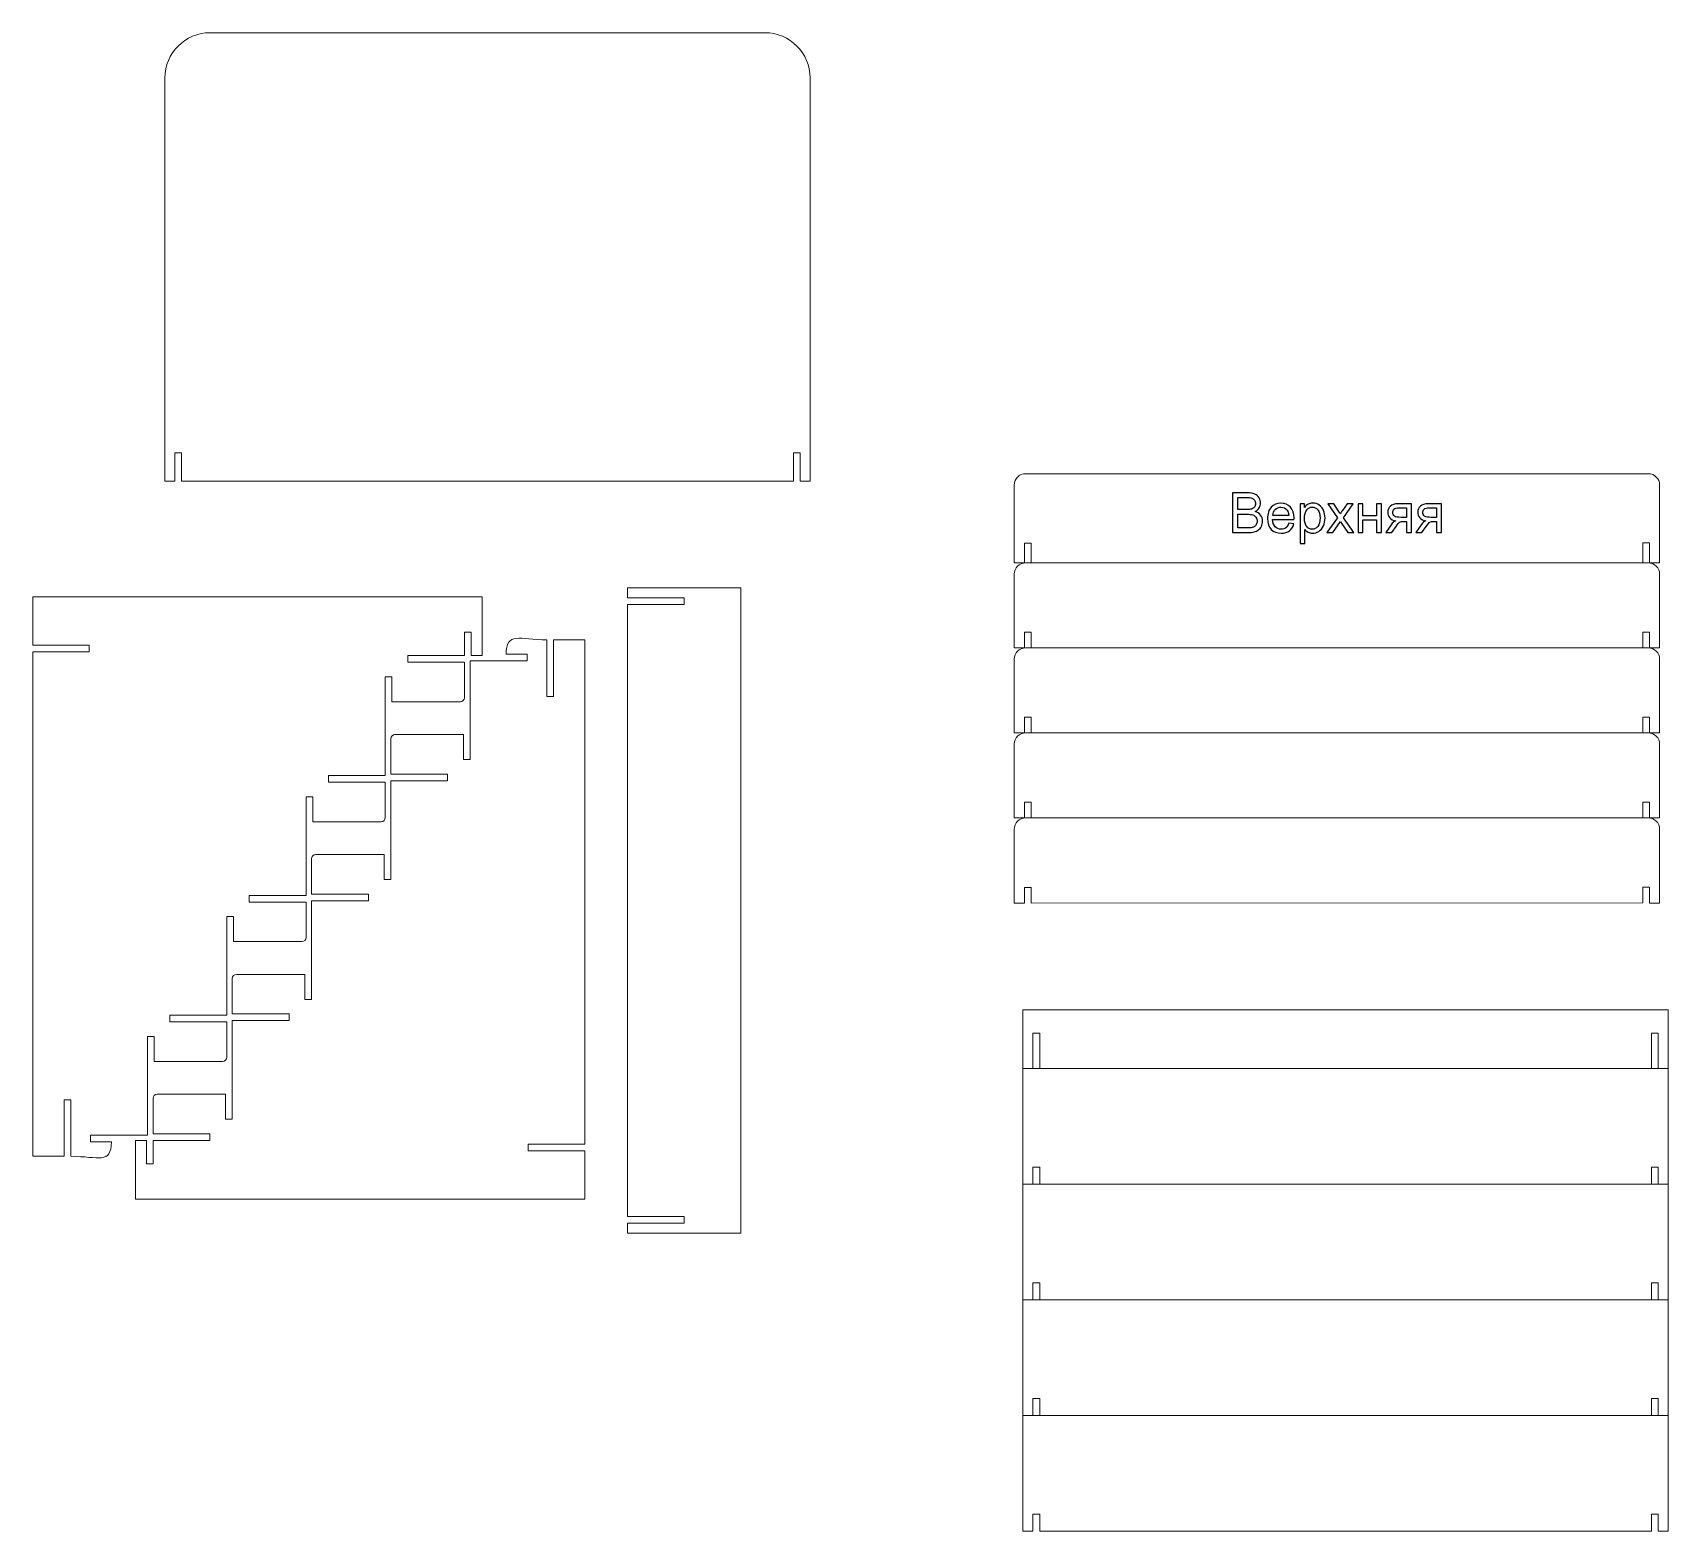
# Model space of a CAD drawing. Header units: millimetres. Extents: x -454 to 990, y 281 to 1604.
import ezdxf

# ---------------------------------------------------------------- set-up
doc = ezdxf.new("R2010")
doc.units = ezdxf.units.MM
doc.header["$MEASUREMENT"] = 0
doc.layers.add('layer 1', color=7, linetype='Continuous')

msp = doc.modelspace()

# ---------------------------------------------------------------- linework, layer by layer
at = {"layer": 'layer 1', "color": 250, "lineweight": 9}
for points, knots in [([(217.6446, 1208.3431), (217.6446, 1208.3431), (-322.7554, 1208.3431), (-322.7554, 1208.3431), (-322.7554, 1208.3431), (-322.7554, 1208.3431), (-322.7554, 1233.3431), (-322.7554, 1233.3431), (-322.7554, 1233.3431), (-322.7554, 1233.3431), (-323.8633, 1233.3431), (-323.8633, 1233.3431), (-323.8633, 1233.3431), (-323.8633, 1233.3431), (-327.5633, 1233.3431), (-327.5633, 1233.3431), (-327.5633, 1233.3431), (-327.5633, 1233.3431), (-328.6554, 1233.3431), (-328.6554, 1233.3431), (-328.6554, 1233.3431), (-328.6554, 1233.3431), (-328.6554, 1208.3431), (-328.6554, 1208.3431), (-328.6554, 1208.3431), (-328.6554, 1208.3431), (-337.5633, 1208.3431), (-337.5633, 1208.3431), (-337.5633, 1208.3431), (-337.5633, 1208.3431), (-337.5633, 1564.4756), (-337.5633, 1564.4756), (-337.5633, 1564.4756), (-337.5633, 1586.4756), (-319.5633, 1604.4756), (-297.5633, 1604.4756), (-297.5633, 1604.4756), (-297.5633, 1604.4756), (192.4367, 1604.4756), (192.4367, 1604.4756), (192.4367, 1604.4756), (214.4366, 1604.4756), (232.4367, 1586.4755), (232.4367, 1564.4756), (232.4367, 1564.4756), (232.4367, 1564.4756), (232.4367, 1208.3431), (232.4367, 1208.3431), (232.4367, 1208.3431), (232.4367, 1208.3431), (223.5446, 1208.3431), (223.5446, 1208.3431), (223.5446, 1208.3431), (223.5446, 1208.3431), (223.5446, 1233.3431), (223.5446, 1233.3431), (223.5446, 1233.3431), (223.5446, 1233.3431), (222.4367, 1233.3431), (222.4367, 1233.3431), (222.4367, 1233.3431), (222.4367, 1233.3431), (218.7366, 1233.3431), (218.7366, 1233.3431), (218.7366, 1233.3431), (218.7366, 1233.3431), (217.6446, 1233.3431), (217.6446, 1233.3431), (217.6446, 1233.3431), (217.6446, 1233.3431), (217.6446, 1208.3431), (217.6446, 1208.3431)], [0, 0, 0, 0, 0.052631579, 0.052631579, 0.052631579, 0.052631579, 0.105263158, 0.105263158, 0.105263158, 0.105263158, 0.157894737, 0.157894737, 0.157894737, 0.157894737, 0.210526316, 0.210526316, 0.210526316, 0.210526316, 0.263157895, 0.263157895, 0.263157895, 0.263157895, 0.315789474, 0.315789474, 0.315789474, 0.315789474, 0.368421053, 0.368421053, 0.368421053, 0.368421053, 0.421052632, 0.421052632, 0.421052632, 0.421052632, 0.473684211, 0.473684211, 0.473684211, 0.473684211, 0.526315789, 0.526315789, 0.526315789, 0.526315789, 0.578947368, 0.578947368, 0.578947368, 0.578947368, 0.631578947, 0.631578947, 0.631578947, 0.631578947, 0.684210526, 0.684210526, 0.684210526, 0.684210526, 0.736842105, 0.736842105, 0.736842105, 0.736842105, 0.789473684, 0.789473684, 0.789473684, 0.789473684, 0.842105263, 0.842105263, 0.842105263, 0.842105263, 0.894736842, 0.894736842, 0.894736842, 0.894736842, 1, 1, 1, 1]), ([(967.9104, 1136.2406), (967.9104, 1136.2406), (967.9104, 1153.7273), (967.9104, 1153.7273), (967.9104, 1153.7273), (967.9104, 1153.7273), (969.0148, 1153.7273), (969.0148, 1153.7273), (969.0148, 1153.7273), (969.0148, 1153.7273), (972.7148, 1153.7273), (972.7148, 1153.7273), (972.7148, 1153.7273), (972.7148, 1153.7273), (973.8104, 1153.7273), (973.8104, 1153.7273), (973.8104, 1153.7273), (973.8104, 1153.7273), (973.8104, 1136.2351), (973.8104, 1136.2351), (973.8104, 1136.2351), (973.8104, 1136.2351), (982.7204, 1136.1908), (982.7204, 1136.1908), (982.7204, 1136.1908), (982.7204, 1136.1908), (982.7204, 1204.9337), (982.7204, 1204.9337), (982.7204, 1204.9337), (982.7204, 1210.4337), (978.2152, 1214.9337), (972.7244, 1214.9337), (972.7244, 1214.9337), (972.7244, 1214.9337), (422.7164, 1214.9337), (422.7164, 1214.9337), (422.7164, 1214.9337), (417.2256, 1214.9337), (412.7204, 1210.4336), (412.7204, 1204.9337), (412.7204, 1204.9337), (412.7204, 1204.9337), (412.7204, 1136.1908), (412.7204, 1136.1908), (412.7204, 1136.1908), (412.7204, 1136.1908), (421.6148, 1136.1908), (421.6148, 1136.1908), (421.6148, 1136.1908), (421.6148, 1136.1908), (421.6148, 1153.6273), (421.6148, 1153.6273), (421.6148, 1153.6273), (421.6148, 1153.6273), (422.726, 1153.6273), (422.726, 1153.6273), (422.726, 1153.6273), (422.726, 1153.6273), (426.426, 1153.6273), (426.426, 1153.6273), (426.426, 1153.6273), (426.426, 1153.6273), (427.5148, 1153.6273), (427.5148, 1153.6273), (427.5148, 1153.6273), (427.5148, 1153.6273), (427.5148, 1136.191), (427.5148, 1136.191)], [0, 0, 0, 0, 0.055555556, 0.055555556, 0.055555556, 0.055555556, 0.111111111, 0.111111111, 0.111111111, 0.111111111, 0.166666667, 0.166666667, 0.166666667, 0.166666667, 0.222222222, 0.222222222, 0.222222222, 0.222222222, 0.277777778, 0.277777778, 0.277777778, 0.277777778, 0.333333333, 0.333333333, 0.333333333, 0.333333333, 0.388888889, 0.388888889, 0.388888889, 0.388888889, 0.444444444, 0.444444444, 0.444444444, 0.444444444, 0.5, 0.5, 0.5, 0.5, 0.555555556, 0.555555556, 0.555555556, 0.555555556, 0.611111111, 0.611111111, 0.611111111, 0.611111111, 0.666666667, 0.666666667, 0.666666667, 0.666666667, 0.722222222, 0.722222222, 0.722222222, 0.722222222, 0.777777778, 0.777777778, 0.777777778, 0.777777778, 0.833333333, 0.833333333, 0.833333333, 0.833333333, 0.888888889, 0.888888889, 0.888888889, 0.888888889, 1, 1, 1, 1]), ([(967.9104, 1061.1193), (967.9104, 1061.1193), (967.9104, 1075.0195), (967.9104, 1075.0195), (967.9104, 1075.0195), (967.9104, 1075.0195), (969.0148, 1075.0195), (969.0148, 1075.0195), (969.0148, 1075.0195), (969.0148, 1075.0195), (972.7148, 1075.0195), (972.7148, 1075.0195), (972.7148, 1075.0195), (972.7148, 1075.0195), (973.8104, 1075.0195), (973.8104, 1075.0195), (973.8104, 1075.0195), (973.8104, 1075.0195), (973.8104, 1061.1138), (973.8104, 1061.1138), (973.8104, 1061.1138), (973.8104, 1061.1138), (982.7204, 1061.0695), (982.7204, 1061.0695), (982.7204, 1061.0695), (982.7204, 1061.0695), (982.7204, 1126.2259), (982.7204, 1126.2259), (982.7204, 1126.2259), (982.7204, 1131.7259), (978.2152, 1136.2259), (972.7244, 1136.2259), (972.7244, 1136.2259), (972.7244, 1136.2259), (422.7164, 1136.2259), (422.7164, 1136.2259), (422.7164, 1136.2259), (417.2256, 1136.2259), (412.7204, 1131.7258), (412.7204, 1126.2259), (412.7204, 1126.2259), (412.7204, 1126.2259), (412.7204, 1061.0695), (412.7204, 1061.0695), (412.7204, 1061.0695), (412.7204, 1061.0695), (421.6148, 1061.0814), (421.6148, 1061.0814), (421.6148, 1061.0814), (421.6148, 1061.0814), (421.6148, 1074.9195), (421.6148, 1074.9195), (421.6148, 1074.9195), (421.6148, 1074.9195), (422.726, 1074.9195), (422.726, 1074.9195), (422.726, 1074.9195), (422.726, 1074.9195), (426.426, 1074.9195), (426.426, 1074.9195), (426.426, 1074.9195), (426.426, 1074.9195), (427.5148, 1074.9195), (427.5148, 1074.9195), (427.5148, 1074.9195), (427.5148, 1074.9195), (427.5148, 1061.0697), (427.5148, 1061.0697)], [0, 0, 0, 0, 0.055555556, 0.055555556, 0.055555556, 0.055555556, 0.111111111, 0.111111111, 0.111111111, 0.111111111, 0.166666667, 0.166666667, 0.166666667, 0.166666667, 0.222222222, 0.222222222, 0.222222222, 0.222222222, 0.277777778, 0.277777778, 0.277777778, 0.277777778, 0.333333333, 0.333333333, 0.333333333, 0.333333333, 0.388888889, 0.388888889, 0.388888889, 0.388888889, 0.444444444, 0.444444444, 0.444444444, 0.444444444, 0.5, 0.5, 0.5, 0.5, 0.555555556, 0.555555556, 0.555555556, 0.555555556, 0.611111111, 0.611111111, 0.611111111, 0.611111111, 0.666666667, 0.666666667, 0.666666667, 0.666666667, 0.722222222, 0.722222222, 0.722222222, 0.722222222, 0.777777778, 0.777777778, 0.777777778, 0.777777778, 0.833333333, 0.833333333, 0.833333333, 0.833333333, 0.888888889, 0.888888889, 0.888888889, 0.888888889, 1, 1, 1, 1]), ([(71.143, 1099.246), (71.143, 1099.246), (71.1463, 558.8306), (71.1463, 558.8306), (71.1463, 558.8306), (71.1463, 558.8306), (121.1463, 558.8306), (121.1463, 558.8306), (121.1463, 558.8306), (121.1463, 558.8306), (121.1463, 557.7382), (121.1463, 557.7382), (121.1463, 557.7382), (121.1463, 557.7382), (121.1463, 554.0382), (121.1463, 554.0382), (121.1463, 554.0382), (121.1463, 554.0382), (121.1463, 552.9306), (121.1463, 552.9306), (121.1463, 552.9306), (121.1463, 552.9306), (71.1463, 552.9306), (71.1463, 552.9306), (71.1463, 552.9306), (71.1463, 552.9306), (71.1463, 544.038), (71.1463, 544.038), (71.1463, 544.038), (71.1463, 544.038), (171.1463, 544.038), (171.1463, 544.038), (171.1463, 544.038), (171.1463, 544.038), (171.1463, 1114.038), (171.1463, 1114.038), (171.1463, 1114.038), (171.1463, 1114.038), (71.1463, 1114.038), (71.1463, 1114.038), (71.1463, 1114.038), (71.1463, 1114.038), (71.1465, 1105.146), (71.1465, 1105.146), (71.1465, 1105.146), (71.1465, 1105.146), (121.1281, 1105.146), (121.1281, 1105.146), (121.1281, 1105.146), (121.1281, 1105.146), (121.1281, 1104.0381), (121.1281, 1104.0381), (121.1281, 1104.0381), (121.1281, 1104.0381), (121.1281, 1100.3381), (121.1281, 1100.3381), (121.1281, 1100.3381), (121.1281, 1100.3381), (121.1281, 1099.246), (121.1281, 1099.246), (121.1281, 1099.246), (121.1281, 1099.246), (71.143, 1099.246), (71.143, 1099.246)], [0, 0, 0, 0, 0.058823529, 0.058823529, 0.058823529, 0.058823529, 0.117647059, 0.117647059, 0.117647059, 0.117647059, 0.176470588, 0.176470588, 0.176470588, 0.176470588, 0.235294118, 0.235294118, 0.235294118, 0.235294118, 0.294117647, 0.294117647, 0.294117647, 0.294117647, 0.352941176, 0.352941176, 0.352941176, 0.352941176, 0.411764706, 0.411764706, 0.411764706, 0.411764706, 0.470588235, 0.470588235, 0.470588235, 0.470588235, 0.529411765, 0.529411765, 0.529411765, 0.529411765, 0.588235294, 0.588235294, 0.588235294, 0.588235294, 0.647058824, 0.647058824, 0.647058824, 0.647058824, 0.705882353, 0.705882353, 0.705882353, 0.705882353, 0.764705882, 0.764705882, 0.764705882, 0.764705882, 0.823529412, 0.823529412, 0.823529412, 0.823529412, 0.882352941, 0.882352941, 0.882352941, 0.882352941, 1, 1, 1, 1]), ([(-57.2903, 1106.1697), (-57.2903, 1106.1697), (-57.2903, 1054.2741), (-57.2903, 1054.2741), (-57.2903, 1054.2741), (-57.2903, 1054.2741), (-66.9572, 1054.2741), (-66.9572, 1054.2741), (-66.9572, 1054.2741), (-66.9572, 1054.2741), (-66.9572, 1056.1687), (-66.9572, 1056.1687), (-66.9572, 1056.1687), (-66.9572, 1056.1687), (-66.9572, 1074.9823), (-66.9572, 1074.9823), (-66.9572, 1074.9823), (-66.9572, 1074.9823), (-68.0574, 1074.9823), (-68.0574, 1074.9823), (-68.0574, 1074.9823), (-68.0574, 1074.9823), (-71.757, 1074.9823), (-71.757, 1074.9823), (-71.757, 1074.9823), (-71.757, 1074.9823), (-72.8572, 1074.9823), (-72.8572, 1074.9823), (-72.8572, 1074.9823), (-72.8572, 1074.9823), (-72.8572, 1054.2741), (-72.8572, 1054.2741), (-72.8572, 1054.2741), (-72.8572, 1054.2741), (-101.8915, 1054.2741), (-101.8915, 1054.2741), (-101.8915, 1054.2741), (-101.8915, 1054.2741), (-123.057, 1054.2741), (-123.057, 1054.2741), (-123.057, 1054.2741), (-123.057, 1054.2741), (-123.057, 1050.5754), (-123.057, 1050.5754), (-123.057, 1050.5754), (-123.057, 1050.5754), (-123.057, 1048.3741), (-123.057, 1048.3741), (-123.057, 1048.3741), (-123.057, 1048.3741), (-104.565, 1048.3741), (-104.565, 1048.3741), (-104.565, 1048.3741), (-104.565, 1048.3741), (-76.5601, 1048.3741), (-76.5601, 1048.3741), (-76.5601, 1048.3741), (-76.5601, 1048.3741), (-72.8573, 1048.3741), (-72.8573, 1048.3741), (-72.8573, 1048.3741), (-72.8573, 1048.3741), (-72.8573, 1044.6713), (-72.8573, 1044.6713), (-72.8573, 1044.6713), (-72.8573, 1044.6713), (-72.8573, 1019.0268), (-72.8573, 1019.0268), (-72.8573, 1019.0268), (-72.8573, 1019.0268), (-72.8573, 1017.0768), (-72.8573, 1017.0768), (-72.8573, 1017.0768), (-72.8573, 1015.0403), (-74.5235, 1013.3741), (-76.5601, 1013.3741), (-76.5601, 1013.3741), (-76.5601, 1013.3741), (-78.51, 1013.3741), (-78.51, 1013.3741), (-78.51, 1013.3741), (-78.51, 1013.3741), (-133.2545, 1013.3741), (-133.2545, 1013.3741), (-133.2545, 1013.3741), (-133.2545, 1013.3741), (-136.9572, 1013.3741), (-136.9572, 1013.3741), (-136.9572, 1013.3741), (-136.9572, 1013.3741), (-136.9572, 1016.6487), (-136.9572, 1016.6487), (-136.9572, 1016.6487), (-136.9572, 1016.6487), (-136.9572, 1017.0768), (-136.9572, 1017.0768), (-136.9572, 1017.0768), (-136.9572, 1017.0768), (-136.9572, 1035.4622), (-136.9572, 1035.4622), (-136.9572, 1035.4622), (-136.9572, 1035.4622), (-138.0573, 1035.4622), (-138.0573, 1035.4622), (-138.0573, 1035.4622), (-138.0573, 1035.4622), (-141.757, 1035.4622), (-141.757, 1035.4622), (-141.757, 1035.4622), (-141.757, 1035.4622), (-142.8572, 1035.4622), (-142.8572, 1035.4622), (-142.8572, 1035.4622), (-142.8572, 1035.4622), (-142.8572, 948.3741), (-142.8572, 948.3741), (-142.8572, 948.3741), (-142.8572, 948.3741), (-171.8914, 948.3741), (-171.8914, 948.3741), (-171.8914, 948.3741), (-171.8914, 948.3741), (-193.0569, 948.3741), (-193.0569, 948.3741), (-193.0569, 948.3741), (-193.0569, 948.3741), (-193.0569, 944.6754), (-193.0569, 944.6754), (-193.0569, 944.6754), (-193.0569, 944.6754), (-193.0569, 942.4741), (-193.0569, 942.4741), (-193.0569, 942.4741), (-193.0569, 942.4741), (-174.5649, 942.4741), (-174.5649, 942.4741), (-174.5649, 942.4741), (-174.5649, 942.4741), (-146.56, 942.4741), (-146.56, 942.4741), (-146.56, 942.4741), (-146.56, 942.4741), (-142.8572, 942.4741), (-142.8572, 942.4741), (-142.8572, 942.4741), (-142.8572, 942.4741), (-142.8572, 938.7713), (-142.8572, 938.7713), (-142.8572, 938.7713), (-142.8572, 938.7713), (-142.8572, 913.1268), (-142.8572, 913.1268), (-142.8572, 913.1268), (-142.8572, 913.1268), (-142.8572, 911.1768), (-142.8572, 911.1768), (-142.8572, 911.1768), (-142.8572, 909.1403), (-144.5234, 907.4741), (-146.56, 907.4741), (-146.56, 907.4741), (-146.56, 907.4741), (-148.5099, 907.4741), (-148.5099, 907.4741), (-148.5099, 907.4741), (-148.5099, 907.4741), (-203.2544, 907.4741), (-203.2544, 907.4741), (-203.2544, 907.4741), (-203.2544, 907.4741), (-206.957, 907.4741), (-206.957, 907.4741), (-206.957, 907.4741), (-206.957, 907.4741), (-206.957, 910.7487), (-206.957, 910.7487), (-206.957, 910.7487), (-206.957, 910.7487), (-206.957, 911.1768), (-206.957, 911.1768), (-206.957, 911.1768), (-206.957, 911.1768), (-206.957, 929.5623), (-206.957, 929.5623), (-206.957, 929.5623), (-206.957, 929.5623), (-208.0573, 929.5623), (-208.0573, 929.5623), (-208.0573, 929.5623), (-208.0573, 929.5623), (-211.7569, 929.5623), (-211.7569, 929.5623), (-211.7569, 929.5623), (-211.7569, 929.5623), (-212.8571, 929.5623), (-212.8571, 929.5623), (-212.8571, 929.5623), (-212.8571, 929.5623), (-212.8571, 842.4741), (-212.8571, 842.4741), (-212.8571, 842.4741), (-212.8571, 842.4741), (-241.8912, 842.4741), (-241.8912, 842.4741), (-241.8912, 842.4741), (-241.8912, 842.4741), (-263.0568, 842.4741), (-263.0568, 842.4741), (-263.0568, 842.4741), (-263.0568, 842.4741), (-263.0568, 838.7755), (-263.0568, 838.7755), (-263.0568, 838.7755), (-263.0568, 838.7755), (-263.0568, 836.5741), (-263.0568, 836.5741), (-263.0568, 836.5741), (-263.0568, 836.5741), (-244.5649, 836.5741), (-244.5649, 836.5741), (-244.5649, 836.5741), (-244.5649, 836.5741), (-216.5599, 836.5741), (-216.5599, 836.5741), (-216.5599, 836.5741), (-216.5599, 836.5741), (-212.8571, 836.5741), (-212.8571, 836.5741), (-212.8571, 836.5741), (-212.8571, 836.5741), (-212.8571, 832.8713), (-212.8571, 832.8713), (-212.8571, 832.8713), (-212.8571, 832.8713), (-212.8571, 807.2268), (-212.8571, 807.2268), (-212.8571, 807.2268), (-212.8571, 807.2268), (-212.8571, 805.2768), (-212.8571, 805.2768), (-212.8571, 805.2768), (-212.8571, 803.2403), (-214.5233, 801.5741), (-216.5599, 801.5741), (-216.5599, 801.5741), (-216.5599, 801.5741), (-218.5097, 801.5741), (-218.5097, 801.5741), (-218.5097, 801.5741), (-218.5097, 801.5741), (-273.2543, 801.5741), (-273.2543, 801.5741), (-273.2543, 801.5741), (-273.2543, 801.5741), (-276.957, 801.5741), (-276.957, 801.5741), (-276.957, 801.5741), (-276.957, 801.5741), (-276.957, 804.8488), (-276.957, 804.8488), (-276.957, 804.8488), (-276.957, 804.8488), (-276.957, 805.2768), (-276.957, 805.2768), (-276.957, 805.2768), (-276.957, 805.2768), (-276.957, 823.6623), (-276.957, 823.6623), (-276.957, 823.6623), (-276.957, 823.6623), (-278.0572, 823.6623), (-278.0572, 823.6623), (-278.0572, 823.6623), (-278.0572, 823.6623), (-281.7569, 823.6623), (-281.7569, 823.6623), (-281.7569, 823.6623), (-281.7569, 823.6623), (-282.8569, 823.6623), (-282.8569, 823.6623), (-282.8569, 823.6623), (-282.8569, 823.6623), (-282.8569, 736.5741), (-282.8569, 736.5741), (-282.8569, 736.5741), (-282.8569, 736.5741), (-311.8912, 736.5741), (-311.8912, 736.5741), (-311.8912, 736.5741), (-311.8912, 736.5741), (-333.0568, 736.5741), (-333.0568, 736.5741), (-333.0568, 736.5741), (-333.0568, 736.5741), (-333.0568, 732.8754), (-333.0568, 732.8754), (-333.0568, 732.8754), (-333.0568, 732.8754), (-333.0568, 730.6741), (-333.0568, 730.6741), (-333.0568, 730.6741), (-333.0568, 730.6741), (-314.5648, 730.6741), (-314.5648, 730.6741), (-314.5648, 730.6741), (-314.5648, 730.6741), (-286.5599, 730.6741), (-286.5599, 730.6741), (-286.5599, 730.6741), (-286.5599, 730.6741), (-282.8571, 730.6741), (-282.8571, 730.6741), (-282.8571, 730.6741), (-282.8571, 730.6741), (-282.8571, 726.9713), (-282.8571, 726.9713), (-282.8571, 726.9713), (-282.8571, 726.9713), (-282.8571, 701.3268), (-282.8571, 701.3268), (-282.8571, 701.3268), (-282.8571, 701.3268), (-282.8571, 699.3768), (-282.8571, 699.3768), (-282.8571, 699.3768), (-282.8571, 697.3403), (-284.5233, 695.6741), (-286.5599, 695.6741), (-286.5599, 695.6741), (-286.5599, 695.6741), (-288.5097, 695.6741), (-288.5097, 695.6741), (-288.5097, 695.6741), (-288.5097, 695.6741), (-343.2543, 695.6741), (-343.2543, 695.6741), (-343.2543, 695.6741), (-343.2543, 695.6741), (-346.957, 695.6741), (-346.957, 695.6741), (-346.957, 695.6741), (-346.957, 695.6741), (-346.957, 698.9487), (-346.957, 698.9487), (-346.957, 698.9487), (-346.957, 698.9487), (-346.957, 699.3768), (-346.957, 699.3768), (-346.957, 699.3768), (-346.957, 699.3768), (-346.957, 717.7622), (-346.957, 717.7622), (-346.957, 717.7622), (-346.957, 717.7622), (-348.0572, 717.7622), (-348.0572, 717.7622), (-348.0572, 717.7622), (-348.0572, 717.7622), (-351.7568, 717.7622), (-351.7568, 717.7622), (-351.7568, 717.7622), (-351.7568, 717.7622), (-352.857, 717.7622), (-352.857, 717.7622), (-352.857, 717.7622), (-352.857, 717.7622), (-352.857, 630.6741), (-352.857, 630.6741), (-352.857, 630.6741), (-352.857, 630.6741), (-381.9989, 630.6741), (-381.9989, 630.6741), (-381.9989, 630.6741), (-381.9989, 630.6741), (-403.1644, 630.6741), (-403.1644, 630.6741), (-403.1644, 630.6741), (-403.1644, 630.6741), (-403.1644, 626.9754), (-403.1644, 626.9754), (-403.1644, 626.9754), (-403.1644, 626.9754), (-403.1644, 624.7741), (-403.1644, 624.7741), (-403.1644, 624.7741), (-403.1644, 624.7741), (-384.6086, 624.7741), (-384.6086, 624.7741), (-384.6086, 624.7741), (-385.295, 604.5041), (-395.9708, 611.7549), (-420.6566, 611.97), (-420.6566, 611.97), (-420.6566, 611.97), (-420.6566, 661.9792), (-420.6566, 661.9792), (-420.6566, 661.9792), (-420.6566, 661.9792), (-421.7567, 661.9792), (-421.7567, 661.9792), (-421.7567, 661.9792), (-421.7567, 661.9792), (-425.4573, 661.9792), (-425.4573, 661.9792), (-425.4573, 661.9792), (-425.4573, 661.9792), (-426.5566, 661.9792), (-426.5566, 661.9792), (-426.5566, 661.9792), (-426.5566, 661.9792), (-426.5566, 611.9855), (-426.5566, 611.9855), (-426.5566, 611.9855), (-426.5566, 611.9855), (-454.2571, 611.9855), (-454.2571, 611.9855), (-454.2571, 611.9855), (-454.2571, 611.9855), (-454.2571, 1057.6257), (-454.2571, 1057.6257), (-454.2571, 1057.6257), (-454.2571, 1057.6257), (-404.2571, 1057.6257), (-404.2571, 1057.6257), (-404.2571, 1057.6257), (-404.2571, 1057.6257), (-404.2571, 1063.5257), (-404.2571, 1063.5257), (-404.2571, 1063.5257), (-404.2571, 1063.5257), (-454.2571, 1063.5257), (-454.2571, 1063.5257), (-454.2571, 1063.5257), (-454.2571, 1063.5257), (-454.2571, 1106.1697), (-454.2571, 1106.1697), (-454.2571, 1106.1697), (-321.9332, 1106.1697), (-189.54, 1106.1697), (-57.2903, 1106.1697)], [0, 0, 0, 0, 0.009009009, 0.009009009, 0.009009009, 0.009009009, 0.018018018, 0.018018018, 0.018018018, 0.018018018, 0.027027027, 0.027027027, 0.027027027, 0.027027027, 0.036036036, 0.036036036, 0.036036036, 0.036036036, 0.045045045, 0.045045045, 0.045045045, 0.045045045, 0.054054054, 0.054054054, 0.054054054, 0.054054054, 0.063063063, 0.063063063, 0.063063063, 0.063063063, 0.072072072, 0.072072072, 0.072072072, 0.072072072, 0.081081081, 0.081081081, 0.081081081, 0.081081081, 0.09009009, 0.09009009, 0.09009009, 0.09009009, 0.099099099, 0.099099099, 0.099099099, 0.099099099, 0.108108108, 0.108108108, 0.108108108, 0.108108108, 0.117117117, 0.117117117, 0.117117117, 0.117117117, 0.126126126, 0.126126126, 0.126126126, 0.126126126, 0.135135135, 0.135135135, 0.135135135, 0.135135135, 0.144144144, 0.144144144, 0.144144144, 0.144144144, 0.153153153, 0.153153153, 0.153153153, 0.153153153, 0.162162162, 0.162162162, 0.162162162, 0.162162162, 0.171171171, 0.171171171, 0.171171171, 0.171171171, 0.18018018, 0.18018018, 0.18018018, 0.18018018, 0.189189189, 0.189189189, 0.189189189, 0.189189189, 0.198198198, 0.198198198, 0.198198198, 0.198198198, 0.207207207, 0.207207207, 0.207207207, 0.207207207, 0.216216216, 0.216216216, 0.216216216, 0.216216216, 0.225225225, 0.225225225, 0.225225225, 0.225225225, 0.234234234, 0.234234234, 0.234234234, 0.234234234, 0.243243243, 0.243243243, 0.243243243, 0.243243243, 0.252252252, 0.252252252, 0.252252252, 0.252252252, 0.261261261, 0.261261261, 0.261261261, 0.261261261, 0.27027027, 0.27027027, 0.27027027, 0.27027027, 0.279279279, 0.279279279, 0.279279279, 0.279279279, 0.288288288, 0.288288288, 0.288288288, 0.288288288, 0.297297297, 0.297297297, 0.297297297, 0.297297297, 0.306306306, 0.306306306, 0.306306306, 0.306306306, 0.315315315, 0.315315315, 0.315315315, 0.315315315, 0.324324324, 0.324324324, 0.324324324, 0.324324324, 0.333333333, 0.333333333, 0.333333333, 0.333333333, 0.342342342, 0.342342342, 0.342342342, 0.342342342, 0.351351351, 0.351351351, 0.351351351, 0.351351351, 0.36036036, 0.36036036, 0.36036036, 0.36036036, 0.369369369, 0.369369369, 0.369369369, 0.369369369, 0.378378378, 0.378378378, 0.378378378, 0.378378378, 0.387387387, 0.387387387, 0.387387387, 0.387387387, 0.396396396, 0.396396396, 0.396396396, 0.396396396, 0.405405405, 0.405405405, 0.405405405, 0.405405405, 0.414414414, 0.414414414, 0.414414414, 0.414414414, 0.423423423, 0.423423423, 0.423423423, 0.423423423, 0.432432432, 0.432432432, 0.432432432, 0.432432432, 0.441441441, 0.441441441, 0.441441441, 0.441441441, 0.45045045, 0.45045045, 0.45045045, 0.45045045, 0.459459459, 0.459459459, 0.459459459, 0.459459459, 0.468468468, 0.468468468, 0.468468468, 0.468468468, 0.477477477, 0.477477477, 0.477477477, 0.477477477, 0.486486486, 0.486486486, 0.486486486, 0.486486486, 0.495495495, 0.495495495, 0.495495495, 0.495495495, 0.504504505, 0.504504505, 0.504504505, 0.504504505, 0.513513514, 0.513513514, 0.513513514, 0.513513514, 0.522522523, 0.522522523, 0.522522523, 0.522522523, 0.531531532, 0.531531532, 0.531531532, 0.531531532, 0.540540541, 0.540540541, 0.540540541, 0.540540541, 0.54954955, 0.54954955, 0.54954955, 0.54954955, 0.558558559, 0.558558559, 0.558558559, 0.558558559, 0.567567568, 0.567567568, 0.567567568, 0.567567568, 0.576576577, 0.576576577, 0.576576577, 0.576576577, 0.585585586, 0.585585586, 0.585585586, 0.585585586, 0.594594595, 0.594594595, 0.594594595, 0.594594595, 0.603603604, 0.603603604, 0.603603604, 0.603603604, 0.612612613, 0.612612613, 0.612612613, 0.612612613, 0.621621622, 0.621621622, 0.621621622, 0.621621622, 0.630630631, 0.630630631, 0.630630631, 0.630630631, 0.63963964, 0.63963964, 0.63963964, 0.63963964, 0.648648649, 0.648648649, 0.648648649, 0.648648649, 0.657657658, 0.657657658, 0.657657658, 0.657657658, 0.666666667, 0.666666667, 0.666666667, 0.666666667, 0.675675676, 0.675675676, 0.675675676, 0.675675676, 0.684684685, 0.684684685, 0.684684685, 0.684684685, 0.693693694, 0.693693694, 0.693693694, 0.693693694, 0.702702703, 0.702702703, 0.702702703, 0.702702703, 0.711711712, 0.711711712, 0.711711712, 0.711711712, 0.720720721, 0.720720721, 0.720720721, 0.720720721, 0.72972973, 0.72972973, 0.72972973, 0.72972973, 0.738738739, 0.738738739, 0.738738739, 0.738738739, 0.747747748, 0.747747748, 0.747747748, 0.747747748, 0.756756757, 0.756756757, 0.756756757, 0.756756757, 0.765765766, 0.765765766, 0.765765766, 0.765765766, 0.774774775, 0.774774775, 0.774774775, 0.774774775, 0.783783784, 0.783783784, 0.783783784, 0.783783784, 0.792792793, 0.792792793, 0.792792793, 0.792792793, 0.801801802, 0.801801802, 0.801801802, 0.801801802, 0.810810811, 0.810810811, 0.810810811, 0.810810811, 0.81981982, 0.81981982, 0.81981982, 0.81981982, 0.828828829, 0.828828829, 0.828828829, 0.828828829, 0.837837838, 0.837837838, 0.837837838, 0.837837838, 0.846846847, 0.846846847, 0.846846847, 0.846846847, 0.855855856, 0.855855856, 0.855855856, 0.855855856, 0.864864865, 0.864864865, 0.864864865, 0.864864865, 0.873873874, 0.873873874, 0.873873874, 0.873873874, 0.882882883, 0.882882883, 0.882882883, 0.882882883, 0.891891892, 0.891891892, 0.891891892, 0.891891892, 0.900900901, 0.900900901, 0.900900901, 0.900900901, 0.90990991, 0.90990991, 0.90990991, 0.90990991, 0.918918919, 0.918918919, 0.918918919, 0.918918919, 0.927927928, 0.927927928, 0.927927928, 0.927927928, 0.936936937, 0.936936937, 0.936936937, 0.936936937, 0.945945946, 0.945945946, 0.945945946, 0.945945946, 0.954954955, 0.954954955, 0.954954955, 0.954954955, 0.963963964, 0.963963964, 0.963963964, 0.963963964, 0.972972973, 0.972972973, 0.972972973, 0.972972973, 0.981981982, 0.981981982, 0.981981982, 0.981981982, 1, 1, 1, 1]), ([(-363.5497, 573.9933), (-363.5497, 573.9933), (-363.5497, 625.8889), (-363.5497, 625.8889), (-363.5497, 625.8889), (-363.5497, 625.8889), (-353.8828, 625.8889), (-353.8828, 625.8889), (-353.8828, 625.8889), (-353.8828, 625.8889), (-353.8828, 623.9943), (-353.8828, 623.9943), (-353.8828, 623.9943), (-353.8828, 623.9943), (-353.8828, 605.1807), (-353.8828, 605.1807), (-353.8828, 605.1807), (-353.8828, 605.1807), (-352.7826, 605.1807), (-352.7826, 605.1807), (-352.7826, 605.1807), (-352.7826, 605.1807), (-349.083, 605.1807), (-349.083, 605.1807), (-349.083, 605.1807), (-349.083, 605.1807), (-347.9828, 605.1807), (-347.9828, 605.1807), (-347.9828, 605.1807), (-347.9828, 605.1807), (-347.9828, 625.8889), (-347.9828, 625.8889), (-347.9828, 625.8889), (-347.9828, 625.8889), (-318.9485, 625.8889), (-318.9485, 625.8889), (-318.9485, 625.8889), (-318.9485, 625.8889), (-297.783, 625.8889), (-297.783, 625.8889), (-297.783, 625.8889), (-297.783, 625.8889), (-297.783, 629.5876), (-297.783, 629.5876), (-297.783, 629.5876), (-297.783, 629.5876), (-297.783, 631.7889), (-297.783, 631.7889), (-297.783, 631.7889), (-297.783, 631.7889), (-316.275, 631.7889), (-316.275, 631.7889), (-316.275, 631.7889), (-316.275, 631.7889), (-344.2799, 631.7889), (-344.2799, 631.7889), (-344.2799, 631.7889), (-344.2799, 631.7889), (-347.9827, 631.7889), (-347.9827, 631.7889), (-347.9827, 631.7889), (-347.9827, 631.7889), (-347.9827, 635.4917), (-347.9827, 635.4917), (-347.9827, 635.4917), (-347.9827, 635.4917), (-347.9827, 661.1362), (-347.9827, 661.1362), (-347.9827, 661.1362), (-347.9827, 661.1362), (-347.9827, 663.0862), (-347.9827, 663.0862), (-347.9827, 663.0862), (-347.9827, 665.1227), (-346.3165, 666.7889), (-344.2799, 666.7889), (-344.2799, 666.7889), (-344.2799, 666.7889), (-342.33, 666.7889), (-342.33, 666.7889), (-342.33, 666.7889), (-342.33, 666.7889), (-287.5855, 666.7889), (-287.5855, 666.7889), (-287.5855, 666.7889), (-287.5855, 666.7889), (-283.8828, 666.7889), (-283.8828, 666.7889), (-283.8828, 666.7889), (-283.8828, 666.7889), (-283.8828, 663.5143), (-283.8828, 663.5143), (-283.8828, 663.5143), (-283.8828, 663.5143), (-283.8828, 663.0862), (-283.8828, 663.0862), (-283.8828, 663.0862), (-283.8828, 663.0862), (-283.8828, 644.7008), (-283.8828, 644.7008), (-283.8828, 644.7008), (-283.8828, 644.7008), (-282.7827, 644.7008), (-282.7827, 644.7008), (-282.7827, 644.7008), (-282.7827, 644.7008), (-279.083, 644.7008), (-279.083, 644.7008), (-279.083, 644.7008), (-279.083, 644.7008), (-277.9828, 644.7008), (-277.9828, 644.7008), (-277.9828, 644.7008), (-277.9828, 644.7008), (-277.9828, 731.7889), (-277.9828, 731.7889), (-277.9828, 731.7889), (-277.9828, 731.7889), (-248.9486, 731.7889), (-248.9486, 731.7889), (-248.9486, 731.7889), (-248.9486, 731.7889), (-227.7831, 731.7889), (-227.7831, 731.7889), (-227.7831, 731.7889), (-227.7831, 731.7889), (-227.7831, 735.4876), (-227.7831, 735.4876), (-227.7831, 735.4876), (-227.7831, 735.4876), (-227.7831, 737.6889), (-227.7831, 737.6889), (-227.7831, 737.6889), (-227.7831, 737.6889), (-246.275, 737.6889), (-246.275, 737.6889), (-246.275, 737.6889), (-246.275, 737.6889), (-274.28, 737.6889), (-274.28, 737.6889), (-274.28, 737.6889), (-274.28, 737.6889), (-277.9828, 737.6889), (-277.9828, 737.6889), (-277.9828, 737.6889), (-277.9828, 737.6889), (-277.9828, 741.3917), (-277.9828, 741.3917), (-277.9828, 741.3917), (-277.9828, 741.3917), (-277.9828, 767.0362), (-277.9828, 767.0362), (-277.9828, 767.0362), (-277.9828, 767.0362), (-277.9828, 768.9862), (-277.9828, 768.9862), (-277.9828, 768.9862), (-277.9828, 771.0227), (-276.3166, 772.6889), (-274.28, 772.6889), (-274.28, 772.6889), (-274.28, 772.6889), (-272.3301, 772.6889), (-272.3301, 772.6889), (-272.3301, 772.6889), (-272.3301, 772.6889), (-217.5856, 772.6889), (-217.5856, 772.6889), (-217.5856, 772.6889), (-217.5856, 772.6889), (-213.8829, 772.6889), (-213.8829, 772.6889), (-213.8829, 772.6889), (-213.8829, 772.6889), (-213.8829, 769.4143), (-213.8829, 769.4143), (-213.8829, 769.4143), (-213.8829, 769.4143), (-213.8829, 768.9862), (-213.8829, 768.9862), (-213.8829, 768.9862), (-213.8829, 768.9862), (-213.8829, 750.6007), (-213.8829, 750.6007), (-213.8829, 750.6007), (-213.8829, 750.6007), (-212.7827, 750.6007), (-212.7827, 750.6007), (-212.7827, 750.6007), (-212.7827, 750.6007), (-209.0831, 750.6007), (-209.0831, 750.6007), (-209.0831, 750.6007), (-209.0831, 750.6007), (-207.9829, 750.6007), (-207.9829, 750.6007), (-207.9829, 750.6007), (-207.9829, 750.6007), (-207.9829, 837.6889), (-207.9829, 837.6889), (-207.9829, 837.6889), (-207.9829, 837.6889), (-178.9487, 837.6889), (-178.9487, 837.6889), (-178.9487, 837.6889), (-178.9487, 837.6889), (-157.7832, 837.6889), (-157.7832, 837.6889), (-157.7832, 837.6889), (-157.7832, 837.6889), (-157.7832, 841.3875), (-157.7832, 841.3875), (-157.7832, 841.3875), (-157.7832, 841.3875), (-157.7832, 843.5889), (-157.7832, 843.5889), (-157.7832, 843.5889), (-157.7832, 843.5889), (-176.2751, 843.5889), (-176.2751, 843.5889), (-176.2751, 843.5889), (-176.2751, 843.5889), (-204.2801, 843.5889), (-204.2801, 843.5889), (-204.2801, 843.5889), (-204.2801, 843.5889), (-207.9829, 843.5889), (-207.9829, 843.5889), (-207.9829, 843.5889), (-207.9829, 843.5889), (-207.9829, 847.2917), (-207.9829, 847.2917), (-207.9829, 847.2917), (-207.9829, 847.2917), (-207.9829, 872.9362), (-207.9829, 872.9362), (-207.9829, 872.9362), (-207.9829, 872.9362), (-207.9829, 874.8862), (-207.9829, 874.8862), (-207.9829, 874.8862), (-207.9829, 876.9227), (-206.3167, 878.5889), (-204.2801, 878.5889), (-204.2801, 878.5889), (-204.2801, 878.5889), (-202.3302, 878.5889), (-202.3302, 878.5889), (-202.3302, 878.5889), (-202.3302, 878.5889), (-147.5857, 878.5889), (-147.5857, 878.5889), (-147.5857, 878.5889), (-147.5857, 878.5889), (-143.883, 878.5889), (-143.883, 878.5889), (-143.883, 878.5889), (-143.883, 878.5889), (-143.883, 875.3142), (-143.883, 875.3142), (-143.883, 875.3142), (-143.883, 875.3142), (-143.883, 874.8862), (-143.883, 874.8862), (-143.883, 874.8862), (-143.883, 874.8862), (-143.883, 856.5007), (-143.883, 856.5007), (-143.883, 856.5007), (-143.883, 856.5007), (-142.7828, 856.5007), (-142.7828, 856.5007), (-142.7828, 856.5007), (-142.7828, 856.5007), (-139.0831, 856.5007), (-139.0831, 856.5007), (-139.0831, 856.5007), (-139.0831, 856.5007), (-137.983, 856.5007), (-137.983, 856.5007), (-137.983, 856.5007), (-137.983, 856.5007), (-137.983, 943.5889), (-137.983, 943.5889), (-137.983, 943.5889), (-137.983, 943.5889), (-108.9487, 943.5889), (-108.9487, 943.5889), (-108.9487, 943.5889), (-108.9487, 943.5889), (-87.7832, 943.5889), (-87.7832, 943.5889), (-87.7832, 943.5889), (-87.7832, 943.5889), (-87.7832, 947.2876), (-87.7832, 947.2876), (-87.7832, 947.2876), (-87.7832, 947.2876), (-87.7832, 949.4889), (-87.7832, 949.4889), (-87.7832, 949.4889), (-87.7832, 949.4889), (-106.2752, 949.4889), (-106.2752, 949.4889), (-106.2752, 949.4889), (-106.2752, 949.4889), (-134.2801, 949.4889), (-134.2801, 949.4889), (-134.2801, 949.4889), (-134.2801, 949.4889), (-137.9829, 949.4889), (-137.9829, 949.4889), (-137.9829, 949.4889), (-137.9829, 949.4889), (-137.9829, 953.1917), (-137.9829, 953.1917), (-137.9829, 953.1917), (-137.9829, 953.1917), (-137.9829, 978.8362), (-137.9829, 978.8362), (-137.9829, 978.8362), (-137.9829, 978.8362), (-137.9829, 980.7862), (-137.9829, 980.7862), (-137.9829, 980.7862), (-137.9829, 982.8227), (-136.3167, 984.4889), (-134.2801, 984.4889), (-134.2801, 984.4889), (-134.2801, 984.4889), (-132.3302, 984.4889), (-132.3302, 984.4889), (-132.3302, 984.4889), (-132.3302, 984.4889), (-77.5857, 984.4889), (-77.5857, 984.4889), (-77.5857, 984.4889), (-77.5857, 984.4889), (-73.883, 984.4889), (-73.883, 984.4889), (-73.883, 984.4889), (-73.883, 984.4889), (-73.883, 981.2143), (-73.883, 981.2143), (-73.883, 981.2143), (-73.883, 981.2143), (-73.883, 980.7862), (-73.883, 980.7862), (-73.883, 980.7862), (-73.883, 980.7862), (-73.883, 962.4008), (-73.883, 962.4008), (-73.883, 962.4008), (-73.883, 962.4008), (-72.7828, 962.4008), (-72.7828, 962.4008), (-72.7828, 962.4008), (-72.7828, 962.4008), (-69.0832, 962.4008), (-69.0832, 962.4008), (-69.0832, 962.4008), (-69.0832, 962.4008), (-67.983, 962.4008), (-67.983, 962.4008), (-67.983, 962.4008), (-67.983, 962.4008), (-67.983, 1049.4889), (-67.983, 1049.4889), (-67.983, 1049.4889), (-67.983, 1049.4889), (-38.8411, 1049.4889), (-38.8411, 1049.4889), (-38.8411, 1049.4889), (-38.8411, 1049.4889), (-17.6756, 1049.4889), (-17.6756, 1049.4889), (-17.6756, 1049.4889), (-17.6756, 1049.4889), (-17.6756, 1053.1876), (-17.6756, 1053.1876), (-17.6756, 1053.1876), (-17.6756, 1053.1876), (-17.6756, 1055.3889), (-17.6756, 1055.3889), (-17.6756, 1055.3889), (-17.6756, 1055.3889), (-36.2314, 1055.3889), (-36.2314, 1055.3889), (-36.2314, 1055.3889), (-35.545, 1075.6589), (-24.8692, 1068.4081), (-0.1834, 1068.193), (-0.1834, 1068.193), (-0.1834, 1068.193), (-0.1834, 1018.1838), (-0.1834, 1018.1838), (-0.1834, 1018.1838), (-0.1834, 1018.1838), (0.9168, 1018.1838), (0.9168, 1018.1838), (0.9168, 1018.1838), (0.9168, 1018.1838), (4.6174, 1018.1838), (4.6174, 1018.1838), (4.6174, 1018.1838), (4.6174, 1018.1838), (5.7167, 1018.1838), (5.7167, 1018.1838), (5.7167, 1018.1838), (5.7167, 1018.1838), (5.7167, 1068.1775), (5.7167, 1068.1775), (5.7167, 1068.1775), (5.7167, 1068.1775), (33.4171, 1068.1775), (33.4171, 1068.1775), (33.4171, 1068.1775), (33.4171, 1068.1775), (33.4171, 622.5373), (33.4171, 622.5373), (33.4171, 622.5373), (33.4171, 622.5373), (-16.5829, 622.5373), (-16.5829, 622.5373), (-16.5829, 622.5373), (-16.5829, 622.5373), (-16.5829, 616.6373), (-16.5829, 616.6373), (-16.5829, 616.6373), (-16.5829, 616.6373), (33.4171, 616.6373), (33.4171, 616.6373), (33.4171, 616.6373), (33.4171, 616.6373), (33.4171, 573.9933), (33.4171, 573.9933), (33.4171, 573.9933), (-98.9068, 573.9933), (-231.3, 573.9933), (-363.5497, 573.9933)], [0, 0, 0, 0, 0.009009009, 0.009009009, 0.009009009, 0.009009009, 0.018018018, 0.018018018, 0.018018018, 0.018018018, 0.027027027, 0.027027027, 0.027027027, 0.027027027, 0.036036036, 0.036036036, 0.036036036, 0.036036036, 0.045045045, 0.045045045, 0.045045045, 0.045045045, 0.054054054, 0.054054054, 0.054054054, 0.054054054, 0.063063063, 0.063063063, 0.063063063, 0.063063063, 0.072072072, 0.072072072, 0.072072072, 0.072072072, 0.081081081, 0.081081081, 0.081081081, 0.081081081, 0.09009009, 0.09009009, 0.09009009, 0.09009009, 0.099099099, 0.099099099, 0.099099099, 0.099099099, 0.108108108, 0.108108108, 0.108108108, 0.108108108, 0.117117117, 0.117117117, 0.117117117, 0.117117117, 0.126126126, 0.126126126, 0.126126126, 0.126126126, 0.135135135, 0.135135135, 0.135135135, 0.135135135, 0.144144144, 0.144144144, 0.144144144, 0.144144144, 0.153153153, 0.153153153, 0.153153153, 0.153153153, 0.162162162, 0.162162162, 0.162162162, 0.162162162, 0.171171171, 0.171171171, 0.171171171, 0.171171171, 0.18018018, 0.18018018, 0.18018018, 0.18018018, 0.189189189, 0.189189189, 0.189189189, 0.189189189, 0.198198198, 0.198198198, 0.198198198, 0.198198198, 0.207207207, 0.207207207, 0.207207207, 0.207207207, 0.216216216, 0.216216216, 0.216216216, 0.216216216, 0.225225225, 0.225225225, 0.225225225, 0.225225225, 0.234234234, 0.234234234, 0.234234234, 0.234234234, 0.243243243, 0.243243243, 0.243243243, 0.243243243, 0.252252252, 0.252252252, 0.252252252, 0.252252252, 0.261261261, 0.261261261, 0.261261261, 0.261261261, 0.27027027, 0.27027027, 0.27027027, 0.27027027, 0.279279279, 0.279279279, 0.279279279, 0.279279279, 0.288288288, 0.288288288, 0.288288288, 0.288288288, 0.297297297, 0.297297297, 0.297297297, 0.297297297, 0.306306306, 0.306306306, 0.306306306, 0.306306306, 0.315315315, 0.315315315, 0.315315315, 0.315315315, 0.324324324, 0.324324324, 0.324324324, 0.324324324, 0.333333333, 0.333333333, 0.333333333, 0.333333333, 0.342342342, 0.342342342, 0.342342342, 0.342342342, 0.351351351, 0.351351351, 0.351351351, 0.351351351, 0.36036036, 0.36036036, 0.36036036, 0.36036036, 0.369369369, 0.369369369, 0.369369369, 0.369369369, 0.378378378, 0.378378378, 0.378378378, 0.378378378, 0.387387387, 0.387387387, 0.387387387, 0.387387387, 0.396396396, 0.396396396, 0.396396396, 0.396396396, 0.405405405, 0.405405405, 0.405405405, 0.405405405, 0.414414414, 0.414414414, 0.414414414, 0.414414414, 0.423423423, 0.423423423, 0.423423423, 0.423423423, 0.432432432, 0.432432432, 0.432432432, 0.432432432, 0.441441441, 0.441441441, 0.441441441, 0.441441441, 0.45045045, 0.45045045, 0.45045045, 0.45045045, 0.459459459, 0.459459459, 0.459459459, 0.459459459, 0.468468468, 0.468468468, 0.468468468, 0.468468468, 0.477477477, 0.477477477, 0.477477477, 0.477477477, 0.486486486, 0.486486486, 0.486486486, 0.486486486, 0.495495495, 0.495495495, 0.495495495, 0.495495495, 0.504504505, 0.504504505, 0.504504505, 0.504504505, 0.513513514, 0.513513514, 0.513513514, 0.513513514, 0.522522523, 0.522522523, 0.522522523, 0.522522523, 0.531531532, 0.531531532, 0.531531532, 0.531531532, 0.540540541, 0.540540541, 0.540540541, 0.540540541, 0.54954955, 0.54954955, 0.54954955, 0.54954955, 0.558558559, 0.558558559, 0.558558559, 0.558558559, 0.567567568, 0.567567568, 0.567567568, 0.567567568, 0.576576577, 0.576576577, 0.576576577, 0.576576577, 0.585585586, 0.585585586, 0.585585586, 0.585585586, 0.594594595, 0.594594595, 0.594594595, 0.594594595, 0.603603604, 0.603603604, 0.603603604, 0.603603604, 0.612612613, 0.612612613, 0.612612613, 0.612612613, 0.621621622, 0.621621622, 0.621621622, 0.621621622, 0.630630631, 0.630630631, 0.630630631, 0.630630631, 0.63963964, 0.63963964, 0.63963964, 0.63963964, 0.648648649, 0.648648649, 0.648648649, 0.648648649, 0.657657658, 0.657657658, 0.657657658, 0.657657658, 0.666666667, 0.666666667, 0.666666667, 0.666666667, 0.675675676, 0.675675676, 0.675675676, 0.675675676, 0.684684685, 0.684684685, 0.684684685, 0.684684685, 0.693693694, 0.693693694, 0.693693694, 0.693693694, 0.702702703, 0.702702703, 0.702702703, 0.702702703, 0.711711712, 0.711711712, 0.711711712, 0.711711712, 0.720720721, 0.720720721, 0.720720721, 0.720720721, 0.72972973, 0.72972973, 0.72972973, 0.72972973, 0.738738739, 0.738738739, 0.738738739, 0.738738739, 0.747747748, 0.747747748, 0.747747748, 0.747747748, 0.756756757, 0.756756757, 0.756756757, 0.756756757, 0.765765766, 0.765765766, 0.765765766, 0.765765766, 0.774774775, 0.774774775, 0.774774775, 0.774774775, 0.783783784, 0.783783784, 0.783783784, 0.783783784, 0.792792793, 0.792792793, 0.792792793, 0.792792793, 0.801801802, 0.801801802, 0.801801802, 0.801801802, 0.810810811, 0.810810811, 0.810810811, 0.810810811, 0.81981982, 0.81981982, 0.81981982, 0.81981982, 0.828828829, 0.828828829, 0.828828829, 0.828828829, 0.837837838, 0.837837838, 0.837837838, 0.837837838, 0.846846847, 0.846846847, 0.846846847, 0.846846847, 0.855855856, 0.855855856, 0.855855856, 0.855855856, 0.864864865, 0.864864865, 0.864864865, 0.864864865, 0.873873874, 0.873873874, 0.873873874, 0.873873874, 0.882882883, 0.882882883, 0.882882883, 0.882882883, 0.891891892, 0.891891892, 0.891891892, 0.891891892, 0.900900901, 0.900900901, 0.900900901, 0.900900901, 0.90990991, 0.90990991, 0.90990991, 0.90990991, 0.918918919, 0.918918919, 0.918918919, 0.918918919, 0.927927928, 0.927927928, 0.927927928, 0.927927928, 0.936936937, 0.936936937, 0.936936937, 0.936936937, 0.945945946, 0.945945946, 0.945945946, 0.945945946, 0.954954955, 0.954954955, 0.954954955, 0.954954955, 0.963963964, 0.963963964, 0.963963964, 0.963963964, 0.972972973, 0.972972973, 0.972972973, 0.972972973, 0.981981982, 0.981981982, 0.981981982, 0.981981982, 1, 1, 1, 1]), ([(967.9104, 985.9844), (967.9104, 985.9844), (967.9104, 999.8846), (967.9104, 999.8846), (967.9104, 999.8846), (967.9104, 999.8846), (969.0148, 999.8846), (969.0148, 999.8846), (969.0148, 999.8846), (969.0148, 999.8846), (972.7148, 999.8846), (972.7148, 999.8846), (972.7148, 999.8846), (972.7148, 999.8846), (973.8104, 999.8846), (973.8104, 999.8846), (973.8104, 999.8846), (973.8104, 999.8846), (973.8104, 985.9789), (973.8104, 985.9789), (973.8104, 985.9789), (973.8104, 985.9789), (982.7204, 985.9346), (982.7204, 985.9346), (982.7204, 985.9346), (982.7204, 985.9346), (982.7204, 1051.091), (982.7204, 1051.091), (982.7204, 1051.091), (982.7204, 1056.591), (978.2152, 1061.091), (972.7244, 1061.091), (972.7244, 1061.091), (972.7244, 1061.091), (422.7164, 1061.091), (422.7164, 1061.091), (422.7164, 1061.091), (417.2256, 1061.091), (412.7204, 1056.5909), (412.7204, 1051.091), (412.7204, 1051.091), (412.7204, 1051.091), (412.7204, 985.9346), (412.7204, 985.9346), (412.7204, 985.9346), (412.7204, 985.9346), (421.6148, 985.9465), (421.6148, 985.9465), (421.6148, 985.9465), (421.6148, 985.9465), (421.6148, 999.7846), (421.6148, 999.7846), (421.6148, 999.7846), (421.6148, 999.7846), (422.726, 999.7846), (422.726, 999.7846), (422.726, 999.7846), (422.726, 999.7846), (426.426, 999.7846), (426.426, 999.7846), (426.426, 999.7846), (426.426, 999.7846), (427.5148, 999.7846), (427.5148, 999.7846), (427.5148, 999.7846), (427.5148, 999.7846), (427.5148, 985.9348), (427.5148, 985.9348)], [0, 0, 0, 0, 0.055555556, 0.055555556, 0.055555556, 0.055555556, 0.111111111, 0.111111111, 0.111111111, 0.111111111, 0.166666667, 0.166666667, 0.166666667, 0.166666667, 0.222222222, 0.222222222, 0.222222222, 0.222222222, 0.277777778, 0.277777778, 0.277777778, 0.277777778, 0.333333333, 0.333333333, 0.333333333, 0.333333333, 0.388888889, 0.388888889, 0.388888889, 0.388888889, 0.444444444, 0.444444444, 0.444444444, 0.444444444, 0.5, 0.5, 0.5, 0.5, 0.555555556, 0.555555556, 0.555555556, 0.555555556, 0.611111111, 0.611111111, 0.611111111, 0.611111111, 0.666666667, 0.666666667, 0.666666667, 0.666666667, 0.722222222, 0.722222222, 0.722222222, 0.722222222, 0.777777778, 0.777777778, 0.777777778, 0.777777778, 0.833333333, 0.833333333, 0.833333333, 0.833333333, 0.888888889, 0.888888889, 0.888888889, 0.888888889, 1, 1, 1, 1]), ([(967.9104, 910.8424), (967.9104, 910.8424), (967.9104, 924.7426), (967.9104, 924.7426), (967.9104, 924.7426), (967.9104, 924.7426), (969.0148, 924.7426), (969.0148, 924.7426), (969.0148, 924.7426), (969.0148, 924.7426), (972.7148, 924.7426), (972.7148, 924.7426), (972.7148, 924.7426), (972.7148, 924.7426), (973.8104, 924.7426), (973.8104, 924.7426), (973.8104, 924.7426), (973.8104, 924.7426), (973.8104, 910.8369), (973.8104, 910.8369), (973.8104, 910.8369), (973.8104, 910.8369), (982.7204, 910.7926), (982.7204, 910.7926), (982.7204, 910.7926), (982.7204, 910.7926), (982.7204, 975.949), (982.7204, 975.949), (982.7204, 975.949), (982.7204, 981.449), (978.2152, 985.949), (972.7244, 985.949), (972.7244, 985.949), (972.7244, 985.949), (422.7164, 985.949), (422.7164, 985.949), (422.7164, 985.949), (417.2256, 985.949), (412.7204, 981.4489), (412.7204, 975.949), (412.7204, 975.949), (412.7204, 975.949), (412.7204, 910.7926), (412.7204, 910.7926), (412.7204, 910.7926), (412.7204, 910.7926), (421.6148, 910.8045), (421.6148, 910.8045), (421.6148, 910.8045), (421.6148, 910.8045), (421.6148, 924.6426), (421.6148, 924.6426), (421.6148, 924.6426), (421.6148, 924.6426), (422.726, 924.6426), (422.726, 924.6426), (422.726, 924.6426), (422.726, 924.6426), (426.426, 924.6426), (426.426, 924.6426), (426.426, 924.6426), (426.426, 924.6426), (427.5148, 924.6426), (427.5148, 924.6426), (427.5148, 924.6426), (427.5148, 924.6426), (427.5148, 910.7928), (427.5148, 910.7928)], [0, 0, 0, 0, 0.055555556, 0.055555556, 0.055555556, 0.055555556, 0.111111111, 0.111111111, 0.111111111, 0.111111111, 0.166666667, 0.166666667, 0.166666667, 0.166666667, 0.222222222, 0.222222222, 0.222222222, 0.222222222, 0.277777778, 0.277777778, 0.277777778, 0.277777778, 0.333333333, 0.333333333, 0.333333333, 0.333333333, 0.388888889, 0.388888889, 0.388888889, 0.388888889, 0.444444444, 0.444444444, 0.444444444, 0.444444444, 0.5, 0.5, 0.5, 0.5, 0.555555556, 0.555555556, 0.555555556, 0.555555556, 0.611111111, 0.611111111, 0.611111111, 0.611111111, 0.666666667, 0.666666667, 0.666666667, 0.666666667, 0.722222222, 0.722222222, 0.722222222, 0.722222222, 0.777777778, 0.777777778, 0.777777778, 0.777777778, 0.833333333, 0.833333333, 0.833333333, 0.833333333, 0.888888889, 0.888888889, 0.888888889, 0.888888889, 1, 1, 1, 1]), ([(973.8104, 835.702), (973.8104, 835.702), (982.7204, 835.6577), (982.7204, 835.6577), (982.7204, 835.6577), (982.7204, 835.6577), (982.7204, 900.8141), (982.7204, 900.8141), (982.7204, 900.8141), (982.7204, 906.3141), (978.2152, 910.8141), (972.7244, 910.8141), (972.7244, 910.8141), (972.7244, 910.8141), (422.7164, 910.8141), (422.7164, 910.8141), (422.7164, 910.8141), (417.2256, 910.8141), (412.7204, 906.314), (412.7204, 900.8141), (412.7204, 900.8141), (412.7204, 900.8141), (412.7204, 835.6577), (412.7204, 835.6577), (412.7204, 835.6577), (412.7204, 835.6577), (421.6148, 835.6696), (421.6148, 835.6696), (421.6148, 835.6696), (421.6148, 835.6696), (421.6148, 849.5077), (421.6148, 849.5077), (421.6148, 849.5077), (421.6148, 849.5077), (422.726, 849.5077), (422.726, 849.5077), (422.726, 849.5077), (422.726, 849.5077), (426.426, 849.5077), (426.426, 849.5077), (426.426, 849.5077), (426.426, 849.5077), (427.5148, 849.5077), (427.5148, 849.5077), (427.5148, 849.5077), (427.5148, 849.5077), (427.5148, 835.6579), (427.5148, 835.6579), (427.5148, 835.6579), (427.5148, 835.6579), (967.9104, 835.7075), (967.9104, 835.7075), (967.9104, 835.7075), (967.9104, 835.7075), (967.9104, 849.6077), (967.9104, 849.6077), (967.9104, 849.6077), (967.9104, 849.6077), (969.0148, 849.6077), (969.0148, 849.6077), (969.0148, 849.6077), (969.0148, 849.6077), (972.7148, 849.6077), (972.7148, 849.6077), (972.7148, 849.6077), (972.7148, 849.6077), (973.8104, 849.6077), (973.8104, 849.6077), (973.8104, 849.6077), (973.8104, 849.6077), (973.8104, 835.702), (973.8104, 835.702)], [0, 0, 0, 0, 0.052631579, 0.052631579, 0.052631579, 0.052631579, 0.105263158, 0.105263158, 0.105263158, 0.105263158, 0.157894737, 0.157894737, 0.157894737, 0.157894737, 0.210526316, 0.210526316, 0.210526316, 0.210526316, 0.263157895, 0.263157895, 0.263157895, 0.263157895, 0.315789474, 0.315789474, 0.315789474, 0.315789474, 0.368421053, 0.368421053, 0.368421053, 0.368421053, 0.421052632, 0.421052632, 0.421052632, 0.421052632, 0.473684211, 0.473684211, 0.473684211, 0.473684211, 0.526315789, 0.526315789, 0.526315789, 0.526315789, 0.578947368, 0.578947368, 0.578947368, 0.578947368, 0.631578947, 0.631578947, 0.631578947, 0.631578947, 0.684210526, 0.684210526, 0.684210526, 0.684210526, 0.736842105, 0.736842105, 0.736842105, 0.736842105, 0.789473684, 0.789473684, 0.789473684, 0.789473684, 0.842105263, 0.842105263, 0.842105263, 0.842105263, 0.894736842, 0.894736842, 0.894736842, 0.894736842, 1, 1, 1, 1]), ([(975.5463, 689.4929), (975.5463, 689.4929), (975.5463, 720.6747), (975.5463, 720.6747), (975.5463, 720.6747), (975.5463, 720.6747), (976.6443, 720.6747), (976.6443, 720.6747), (976.6443, 720.6747), (976.6443, 720.6747), (980.3443, 720.6747), (980.3443, 720.6747), (980.3443, 720.6747), (980.3443, 720.6747), (981.4463, 720.6747), (981.4463, 720.6747), (981.4463, 720.6747), (981.4463, 720.6747), (981.4463, 689.489), (981.4463, 689.489), (981.4463, 689.489), (981.4463, 689.489), (990.3443, 689.489), (990.3443, 689.489), (990.3443, 689.489), (990.3443, 689.489), (990.3443, 741.3829), (990.3443, 741.3829), (990.3443, 741.3829), (990.3443, 741.3829), (420.3443, 741.3829), (420.3443, 741.3829), (420.3443, 741.3829), (420.3443, 741.3829), (420.3443, 689.489), (420.3443, 689.489), (420.3443, 689.489), (420.3443, 689.489), (429.2311, 689.4891), (429.2311, 689.4891), (429.2311, 689.4891), (429.2311, 689.4891), (429.2311, 720.6747), (429.2311, 720.6747), (429.2311, 720.6747), (429.2311, 720.6747), (430.3443, 720.6747), (430.3443, 720.6747), (430.3443, 720.6747), (430.3443, 720.6747), (434.0443, 720.6747), (434.0443, 720.6747), (434.0443, 720.6747), (434.0443, 720.6747), (435.1311, 720.6747), (435.1311, 720.6747), (435.1311, 720.6747), (435.1311, 720.6747), (435.1311, 689.491), (435.1311, 689.491)], [0, 0, 0, 0, 0.0625, 0.0625, 0.0625, 0.0625, 0.125, 0.125, 0.125, 0.125, 0.1875, 0.1875, 0.1875, 0.1875, 0.25, 0.25, 0.25, 0.25, 0.3125, 0.3125, 0.3125, 0.3125, 0.375, 0.375, 0.375, 0.375, 0.4375, 0.4375, 0.4375, 0.4375, 0.5, 0.5, 0.5, 0.5, 0.5625, 0.5625, 0.5625, 0.5625, 0.625, 0.625, 0.625, 0.625, 0.6875, 0.6875, 0.6875, 0.6875, 0.75, 0.75, 0.75, 0.75, 0.8125, 0.8125, 0.8125, 0.8125, 0.875, 0.875, 0.875, 0.875, 1, 1, 1, 1]), ([(975.5463, 587.2966), (975.5463, 587.2966), (975.5463, 602.4035), (975.5463, 602.4035), (975.5463, 602.4035), (975.5463, 602.4035), (976.6443, 602.4035), (976.6443, 602.4035), (976.6443, 602.4035), (976.6443, 602.4035), (980.3443, 602.4035), (980.3443, 602.4035), (980.3443, 602.4035), (980.3443, 602.4035), (981.4463, 602.4035), (981.4463, 602.4035), (981.4463, 602.4035), (981.4463, 602.4035), (981.4463, 587.2927), (981.4463, 587.2927), (981.4463, 587.2927), (981.4463, 587.2927), (990.3443, 587.2927), (990.3443, 587.2927), (990.3443, 587.2927), (990.3443, 587.2927), (990.3443, 689.4916), (990.3443, 689.4916), (990.3443, 689.4916), (990.3443, 689.4916), (420.3443, 689.4916), (420.3443, 689.4916), (420.3443, 689.4916), (420.3443, 689.4916), (420.3443, 587.2927), (420.3443, 587.2927), (420.3443, 587.2927), (420.3443, 587.2927), (429.2311, 587.2928), (429.2311, 587.2928), (429.2311, 587.2928), (429.2311, 587.2928), (429.2311, 602.4035), (429.2311, 602.4035), (429.2311, 602.4035), (429.2311, 602.4035), (430.3443, 602.4035), (430.3443, 602.4035), (430.3443, 602.4035), (430.3443, 602.4035), (434.0443, 602.4035), (434.0443, 602.4035), (434.0443, 602.4035), (434.0443, 602.4035), (435.1311, 602.4035), (435.1311, 602.4035), (435.1311, 602.4035), (435.1311, 602.4035), (435.1311, 587.2947), (435.1311, 587.2947)], [0, 0, 0, 0, 0.0625, 0.0625, 0.0625, 0.0625, 0.125, 0.125, 0.125, 0.125, 0.1875, 0.1875, 0.1875, 0.1875, 0.25, 0.25, 0.25, 0.25, 0.3125, 0.3125, 0.3125, 0.3125, 0.375, 0.375, 0.375, 0.375, 0.4375, 0.4375, 0.4375, 0.4375, 0.5, 0.5, 0.5, 0.5, 0.5625, 0.5625, 0.5625, 0.5625, 0.625, 0.625, 0.625, 0.625, 0.6875, 0.6875, 0.6875, 0.6875, 0.75, 0.75, 0.75, 0.75, 0.8125, 0.8125, 0.8125, 0.8125, 0.875, 0.875, 0.875, 0.875, 1, 1, 1, 1]), ([(975.5463, 485.0999), (975.5463, 485.0999), (975.5463, 500.2068), (975.5463, 500.2068), (975.5463, 500.2068), (975.5463, 500.2068), (976.6443, 500.2068), (976.6443, 500.2068), (976.6443, 500.2068), (976.6443, 500.2068), (980.3443, 500.2068), (980.3443, 500.2068), (980.3443, 500.2068), (980.3443, 500.2068), (981.4463, 500.2068), (981.4463, 500.2068), (981.4463, 500.2068), (981.4463, 500.2068), (981.4463, 485.096), (981.4463, 485.096), (981.4463, 485.096), (981.4463, 485.096), (990.3443, 485.096), (990.3443, 485.096), (990.3443, 485.096), (990.3443, 485.096), (990.3443, 587.2949), (990.3443, 587.2949), (990.3443, 587.2949), (990.3443, 587.2949), (420.3443, 587.2949), (420.3443, 587.2949), (420.3443, 587.2949), (420.3443, 587.2949), (420.3443, 485.096), (420.3443, 485.096), (420.3443, 485.096), (420.3443, 485.096), (429.2311, 485.0961), (429.2311, 485.0961), (429.2311, 485.0961), (429.2311, 485.0961), (429.2311, 500.2068), (429.2311, 500.2068), (429.2311, 500.2068), (429.2311, 500.2068), (430.3443, 500.2068), (430.3443, 500.2068), (430.3443, 500.2068), (430.3443, 500.2068), (434.0443, 500.2068), (434.0443, 500.2068), (434.0443, 500.2068), (434.0443, 500.2068), (435.1311, 500.2068), (435.1311, 500.2068), (435.1311, 500.2068), (435.1311, 500.2068), (435.1311, 485.098), (435.1311, 485.098)], [0, 0, 0, 0, 0.0625, 0.0625, 0.0625, 0.0625, 0.125, 0.125, 0.125, 0.125, 0.1875, 0.1875, 0.1875, 0.1875, 0.25, 0.25, 0.25, 0.25, 0.3125, 0.3125, 0.3125, 0.3125, 0.375, 0.375, 0.375, 0.375, 0.4375, 0.4375, 0.4375, 0.4375, 0.5, 0.5, 0.5, 0.5, 0.5625, 0.5625, 0.5625, 0.5625, 0.625, 0.625, 0.625, 0.625, 0.6875, 0.6875, 0.6875, 0.6875, 0.75, 0.75, 0.75, 0.75, 0.8125, 0.8125, 0.8125, 0.8125, 0.875, 0.875, 0.875, 0.875, 1, 1, 1, 1]), ([(975.5463, 382.9032), (975.5463, 382.9032), (975.5463, 398.0101), (975.5463, 398.0101), (975.5463, 398.0101), (975.5463, 398.0101), (976.6443, 398.0101), (976.6443, 398.0101), (976.6443, 398.0101), (976.6443, 398.0101), (980.3443, 398.0101), (980.3443, 398.0101), (980.3443, 398.0101), (980.3443, 398.0101), (981.4463, 398.0101), (981.4463, 398.0101), (981.4463, 398.0101), (981.4463, 398.0101), (981.4463, 382.8993), (981.4463, 382.8993), (981.4463, 382.8993), (981.4463, 382.8993), (990.3443, 382.8993), (990.3443, 382.8993), (990.3443, 382.8993), (990.3443, 382.8993), (990.3443, 485.0982), (990.3443, 485.0982), (990.3443, 485.0982), (990.3443, 485.0982), (420.3443, 485.0982), (420.3443, 485.0982), (420.3443, 485.0982), (420.3443, 485.0982), (420.3443, 382.8993), (420.3443, 382.8993), (420.3443, 382.8993), (420.3443, 382.8993), (429.2311, 382.8994), (429.2311, 382.8994), (429.2311, 382.8994), (429.2311, 382.8994), (429.2311, 398.0101), (429.2311, 398.0101), (429.2311, 398.0101), (429.2311, 398.0101), (430.3443, 398.0101), (430.3443, 398.0101), (430.3443, 398.0101), (430.3443, 398.0101), (434.0443, 398.0101), (434.0443, 398.0101), (434.0443, 398.0101), (434.0443, 398.0101), (435.1311, 398.0101), (435.1311, 398.0101), (435.1311, 398.0101), (435.1311, 398.0101), (435.1311, 382.9013), (435.1311, 382.9013)], [0, 0, 0, 0, 0.0625, 0.0625, 0.0625, 0.0625, 0.125, 0.125, 0.125, 0.125, 0.1875, 0.1875, 0.1875, 0.1875, 0.25, 0.25, 0.25, 0.25, 0.3125, 0.3125, 0.3125, 0.3125, 0.375, 0.375, 0.375, 0.375, 0.4375, 0.4375, 0.4375, 0.4375, 0.5, 0.5, 0.5, 0.5, 0.5625, 0.5625, 0.5625, 0.5625, 0.625, 0.625, 0.625, 0.625, 0.6875, 0.6875, 0.6875, 0.6875, 0.75, 0.75, 0.75, 0.75, 0.8125, 0.8125, 0.8125, 0.8125, 0.875, 0.875, 0.875, 0.875, 1, 1, 1, 1]), ([(976.6444, 295.8142), (976.6444, 295.8142), (980.3443, 295.8142), (980.3443, 295.8142), (980.3443, 295.8142), (980.3443, 295.8142), (981.4464, 295.8142), (981.4464, 295.8142), (981.4464, 295.8142), (981.4464, 295.8142), (981.4464, 280.7034), (981.4464, 280.7034), (981.4464, 280.7034), (981.4464, 280.7034), (990.3443, 280.7034), (990.3443, 280.7034), (990.3443, 280.7034), (990.3443, 280.7034), (990.3443, 382.9023), (990.3443, 382.9023), (990.3443, 382.9023), (990.3443, 382.9023), (420.3443, 382.9023), (420.3443, 382.9023), (420.3443, 382.9023), (420.3443, 382.9023), (420.3443, 280.7034), (420.3443, 280.7034), (420.3443, 280.7034), (420.3443, 280.7034), (429.2311, 280.7035), (429.2311, 280.7035), (429.2311, 280.7035), (429.2311, 280.7035), (429.2311, 295.8142), (429.2311, 295.8142), (429.2311, 295.8142), (429.2311, 295.8142), (430.3443, 295.8142), (430.3443, 295.8142), (430.3443, 295.8142), (430.3443, 295.8142), (434.0443, 295.8142), (434.0443, 295.8142), (434.0443, 295.8142), (434.0443, 295.8142), (435.1311, 295.8142), (435.1311, 295.8142), (435.1311, 295.8142), (435.1311, 295.8142), (435.1311, 280.7054), (435.1311, 280.7054), (435.1311, 280.7054), (435.1311, 280.7054), (975.5464, 280.7073), (975.5464, 280.7073), (975.5464, 280.7073), (975.5464, 280.7073), (975.5464, 295.8142), (975.5464, 295.8142), (975.5464, 295.8142), (975.5464, 295.8142), (976.6444, 295.8142), (976.6444, 295.8142)], [0, 0, 0, 0, 0.058823529, 0.058823529, 0.058823529, 0.058823529, 0.117647059, 0.117647059, 0.117647059, 0.117647059, 0.176470588, 0.176470588, 0.176470588, 0.176470588, 0.235294118, 0.235294118, 0.235294118, 0.235294118, 0.294117647, 0.294117647, 0.294117647, 0.294117647, 0.352941176, 0.352941176, 0.352941176, 0.352941176, 0.411764706, 0.411764706, 0.411764706, 0.411764706, 0.470588235, 0.470588235, 0.470588235, 0.470588235, 0.529411765, 0.529411765, 0.529411765, 0.529411765, 0.588235294, 0.588235294, 0.588235294, 0.588235294, 0.647058824, 0.647058824, 0.647058824, 0.647058824, 0.705882353, 0.705882353, 0.705882353, 0.705882353, 0.764705882, 0.764705882, 0.764705882, 0.764705882, 0.823529412, 0.823529412, 0.823529412, 0.823529412, 0.882352941, 0.882352941, 0.882352941, 0.882352941, 1, 1, 1, 1])]:
    msp.add_open_spline(points, degree=3, knots=knots, dxfattribs=at)
at = {"layer": 'layer 1', "color": 250}
for points, knots in [([(605.4301, 1162.8854), (605.4301, 1162.8854), (605.4301, 1197.9985), (605.4301, 1197.9985), (605.4301, 1197.9985), (605.4301, 1197.9985), (618.6056, 1197.9985), (618.6056, 1197.9985), (618.6056, 1197.9985), (621.2865, 1197.9985), (623.4361, 1197.647), (625.0627, 1196.9359), (625.0627, 1196.9359), (626.681, 1196.2248), (627.9479, 1195.1296), (628.8633, 1193.6502), (628.8633, 1193.6502), (629.7869, 1192.179), (630.2446, 1190.6342), (630.2446, 1189.0159), (630.2446, 1189.0159), (630.2446, 1187.5201), (629.8359, 1186.1061), (629.0268, 1184.782), (629.0268, 1184.782), (628.2176, 1183.4579), (626.9916, 1182.3872), (625.3487, 1181.5699), (625.3487, 1181.5699), (627.4738, 1180.9487), (629.1085, 1179.8861), (630.2446, 1178.3822), (630.2446, 1178.3822), (631.3889, 1176.8865), (631.961, 1175.1129), (631.961, 1173.0695), (631.961, 1173.0695), (631.961, 1171.4185), (631.6096, 1169.89), (630.9148, 1168.476), (630.9148, 1168.476), (630.2201, 1167.062), (629.3619, 1165.975), (628.3402, 1165.2067), (628.3402, 1165.2067), (627.3185, 1164.4465), (626.0353, 1163.8662), (624.4987, 1163.4739), (624.4987, 1163.4739), (622.9539, 1163.0816), (621.0658, 1162.8854), (618.8263, 1162.8854), (618.8263, 1162.8854), (618.8263, 1162.8854), (605.4301, 1162.8854), (605.4301, 1162.8854)], [0, 0, 0, 0, 0.066666667, 0.066666667, 0.066666667, 0.066666667, 0.133333333, 0.133333333, 0.133333333, 0.133333333, 0.2, 0.2, 0.2, 0.2, 0.266666667, 0.266666667, 0.266666667, 0.266666667, 0.333333333, 0.333333333, 0.333333333, 0.333333333, 0.4, 0.4, 0.4, 0.4, 0.466666667, 0.466666667, 0.466666667, 0.466666667, 0.533333333, 0.533333333, 0.533333333, 0.533333333, 0.6, 0.6, 0.6, 0.6, 0.666666667, 0.666666667, 0.666666667, 0.666666667, 0.733333333, 0.733333333, 0.733333333, 0.733333333, 0.8, 0.8, 0.8, 0.8, 0.866666667, 0.866666667, 0.866666667, 0.866666667, 1, 1, 1, 1]), ([(610.0889, 1183.2372), (610.0889, 1183.2372), (617.682, 1183.2372), (617.682, 1183.2372), (617.682, 1183.2372), (619.7417, 1183.2372), (621.2211, 1183.3762), (622.112, 1183.6459), (622.112, 1183.6459), (623.2972, 1183.9974), (624.1881, 1184.5859), (624.7848, 1185.4032), (624.7848, 1185.4032), (625.3814, 1186.2206), (625.6838, 1187.2422), (625.6838, 1188.4764), (625.6838, 1188.4764), (625.6838, 1189.6452), (625.4059, 1190.6751), (624.842, 1191.5578), (624.842, 1191.5578), (624.2862, 1192.4487), (623.4852, 1193.0617), (622.4472, 1193.3887), (622.4472, 1193.3887), (621.4091, 1193.7156), (619.6273, 1193.8791), (617.1099, 1193.8791), (617.1099, 1193.8791), (617.1099, 1193.8791), (610.0889, 1193.8791), (610.0889, 1193.8791), (610.0889, 1193.8791), (610.0889, 1193.8791), (610.0889, 1183.2372), (610.0889, 1183.2372)], [0, 0, 0, 0, 0.1, 0.1, 0.1, 0.1, 0.2, 0.2, 0.2, 0.2, 0.3, 0.3, 0.3, 0.3, 0.4, 0.4, 0.4, 0.4, 0.5, 0.5, 0.5, 0.5, 0.6, 0.6, 0.6, 0.6, 0.7, 0.7, 0.7, 0.7, 0.8, 0.8, 0.8, 0.8, 1, 1, 1, 1]), ([(655.1573, 1171.1242), (655.1573, 1171.1242), (659.6199, 1170.5357), (659.6199, 1170.5357), (659.6199, 1170.5357), (658.9252, 1167.9448), (657.6256, 1165.9259), (655.7294, 1164.4956), (655.7294, 1164.4956), (653.8332, 1163.0652), (651.4138, 1162.346), (648.4632, 1162.346), (648.4632, 1162.346), (644.7525, 1162.346), (641.81, 1163.4902), (639.6359, 1165.7788), (639.6359, 1165.7788), (637.4618, 1168.0592), (636.3747, 1171.2713), (636.3747, 1175.3989), (636.3747, 1175.3989), (636.3747, 1179.6655), (637.4699, 1182.9839), (639.6686, 1185.3378), (639.6686, 1185.3378), (641.8672, 1187.6999), (644.7198, 1188.8769), (648.2262, 1188.8769), (648.2262, 1188.8769), (651.6182, 1188.8769), (654.3889, 1187.7245), (656.5386, 1185.4114), (656.5386, 1185.4114), (658.6882, 1183.0983), (659.7671, 1179.8453), (659.7671, 1175.6523), (659.7671, 1175.6523), (659.7671, 1175.3989), (659.7589, 1175.0148), (659.7425, 1174.508), (659.7425, 1174.508), (659.7425, 1174.508), (640.7884, 1174.508), (640.7884, 1174.508), (640.7884, 1174.508), (640.9518, 1171.7209), (641.7365, 1169.5794), (643.1587, 1168.1001), (643.1587, 1168.1001), (644.5727, 1166.6207), (646.3463, 1165.8769), (648.4632, 1165.8769), (648.4632, 1165.8769), (650.0407, 1165.8769), (651.3893, 1166.2937), (652.5009, 1167.1274), (652.5009, 1167.1274), (653.6206, 1167.9611), (654.5034, 1169.2934), (655.1573, 1171.1242)], [0, 0, 0, 0, 0.0625, 0.0625, 0.0625, 0.0625, 0.125, 0.125, 0.125, 0.125, 0.1875, 0.1875, 0.1875, 0.1875, 0.25, 0.25, 0.25, 0.25, 0.3125, 0.3125, 0.3125, 0.3125, 0.375, 0.375, 0.375, 0.375, 0.4375, 0.4375, 0.4375, 0.4375, 0.5, 0.5, 0.5, 0.5, 0.5625, 0.5625, 0.5625, 0.5625, 0.625, 0.625, 0.625, 0.625, 0.6875, 0.6875, 0.6875, 0.6875, 0.75, 0.75, 0.75, 0.75, 0.8125, 0.8125, 0.8125, 0.8125, 0.875, 0.875, 0.875, 0.875, 1, 1, 1, 1]), ([(641.0336, 1178.0389), (641.0336, 1178.0389), (655.2063, 1178.0389), (655.2063, 1178.0389), (655.2063, 1178.0389), (655.0183, 1180.1804), (654.4707, 1181.7824), (653.5798, 1182.8531), (653.5798, 1182.8531), (652.2148, 1184.5123), (650.433, 1185.346), (648.2507, 1185.346), (648.2507, 1185.346), (646.2727, 1185.346), (644.6135, 1184.6839), (643.2649, 1183.3599), (643.2649, 1183.3599), (641.9245, 1182.0358), (641.1807, 1180.2621), (641.0336, 1178.0389)], [0, 0, 0, 0, 0.166666667, 0.166666667, 0.166666667, 0.166666667, 0.333333333, 0.333333333, 0.333333333, 0.333333333, 0.5, 0.5, 0.5, 0.5, 0.666666667, 0.666666667, 0.666666667, 0.666666667, 1, 1, 1, 1]), ([(665.0716, 1153.1263), (665.0716, 1153.1263), (665.0716, 1188.3375), (665.0716, 1188.3375), (665.0716, 1188.3375), (665.0716, 1188.3375), (668.9948, 1188.3375), (668.9948, 1188.3375), (668.9948, 1188.3375), (668.9948, 1188.3375), (668.9948, 1184.9945), (668.9948, 1184.9945), (668.9948, 1184.9945), (669.9184, 1186.2859), (670.9646, 1187.2586), (672.1334, 1187.9043), (672.1334, 1187.9043), (673.2941, 1188.55), (674.7081, 1188.8769), (676.3673, 1188.8769), (676.3673, 1188.8769), (678.5414, 1188.8769), (680.454, 1188.3211), (682.1132, 1187.2014), (682.1132, 1187.2014), (683.7724, 1186.0898), (685.0229, 1184.5123), (685.873, 1182.4853), (685.873, 1182.4853), (686.7148, 1180.4501), (687.1398, 1178.2269), (687.1398, 1175.7994), (687.1398, 1175.7994), (687.1398, 1173.2084), (686.674, 1170.8708), (685.7422, 1168.7866), (685.7422, 1168.7866), (684.8104, 1166.7106), (683.4536, 1165.1167), (681.6718, 1164.0052), (681.6718, 1164.0052), (679.8982, 1162.9017), (678.0265, 1162.346), (676.0648, 1162.346), (676.0648, 1162.346), (674.6263, 1162.346), (673.3349, 1162.6484), (672.1988, 1163.2532), (672.1988, 1163.2532), (671.0545, 1163.858), (670.1228, 1164.6182), (669.3872, 1165.5418), (669.3872, 1165.5418), (669.3872, 1165.5418), (669.3872, 1153.1263), (669.3872, 1153.1263), (669.3872, 1153.1263), (669.3872, 1153.1263), (665.0716, 1153.1263), (665.0716, 1153.1263)], [0, 0, 0, 0, 0.0625, 0.0625, 0.0625, 0.0625, 0.125, 0.125, 0.125, 0.125, 0.1875, 0.1875, 0.1875, 0.1875, 0.25, 0.25, 0.25, 0.25, 0.3125, 0.3125, 0.3125, 0.3125, 0.375, 0.375, 0.375, 0.375, 0.4375, 0.4375, 0.4375, 0.4375, 0.5, 0.5, 0.5, 0.5, 0.5625, 0.5625, 0.5625, 0.5625, 0.625, 0.625, 0.625, 0.625, 0.6875, 0.6875, 0.6875, 0.6875, 0.75, 0.75, 0.75, 0.75, 0.8125, 0.8125, 0.8125, 0.8125, 0.875, 0.875, 0.875, 0.875, 1, 1, 1, 1]), ([(668.9948, 1175.4561), (668.9948, 1172.1949), (669.6569, 1169.7838), (670.9728, 1168.2227), (670.9728, 1168.2227), (672.2969, 1166.6615), (673.8989, 1165.8769), (675.7788, 1165.8769), (675.7788, 1165.8769), (677.6914, 1165.8769), (679.326, 1166.686), (680.6828, 1168.3044), (680.6828, 1168.3044), (682.0478, 1169.9227), (682.7262, 1172.4238), (682.7262, 1175.8158), (682.7262, 1175.8158), (682.7262, 1179.0525), (682.0641, 1181.4718), (680.7319, 1183.082), (680.7319, 1183.082), (679.3996, 1184.6921), (677.814, 1185.4931), (675.9668, 1185.4931), (675.9668, 1185.4931), (674.1359, 1185.4931), (672.5176, 1184.6349), (671.1117, 1182.9267), (671.1117, 1182.9267), (669.6977, 1181.2102), (668.9948, 1178.7255), (668.9948, 1175.4561)], [0, 0, 0, 0, 0.111111111, 0.111111111, 0.111111111, 0.111111111, 0.222222222, 0.222222222, 0.222222222, 0.222222222, 0.333333333, 0.333333333, 0.333333333, 0.333333333, 0.444444444, 0.444444444, 0.444444444, 0.444444444, 0.555555556, 0.555555556, 0.555555556, 0.555555556, 0.666666667, 0.666666667, 0.666666667, 0.666666667, 0.777777778, 0.777777778, 0.777777778, 0.777777778, 1, 1, 1, 1]), ([(688.8562, 1162.8854), (688.8562, 1162.8854), (698.1494, 1176.0691), (698.1494, 1176.0691), (698.1494, 1176.0691), (698.1494, 1176.0691), (689.5428, 1188.3375), (689.5428, 1188.3375), (689.5428, 1188.3375), (689.5428, 1188.3375), (694.8474, 1188.3375), (694.8474, 1188.3375), (694.8474, 1188.3375), (694.8474, 1188.3375), (698.8687, 1182.33), (698.8687, 1182.33), (698.8687, 1182.33), (699.6125, 1181.2021), (700.201, 1180.2866), (700.6178, 1179.5674), (700.6178, 1179.5674), (701.3452, 1180.5891), (701.991, 1181.5127), (702.5713, 1182.3382), (702.5713, 1182.3382), (702.5713, 1182.3382), (706.8051, 1188.3375), (706.8051, 1188.3375), (706.8051, 1188.3375), (706.8051, 1188.3375), (712.077, 1188.3375), (712.077, 1188.3375), (712.077, 1188.3375), (712.077, 1188.3375), (703.4213, 1176.0691), (703.4213, 1176.0691), (703.4213, 1176.0691), (703.4213, 1176.0691), (712.6409, 1162.8854), (712.6409, 1162.8854), (712.6409, 1162.8854), (712.6409, 1162.8854), (707.3936, 1162.8854), (707.3936, 1162.8854), (707.3936, 1162.8854), (707.3936, 1162.8854), (702.1299, 1170.7319), (702.1299, 1170.7319), (702.1299, 1170.7319), (702.1299, 1170.7319), (700.9284, 1172.62), (700.9284, 1172.62), (700.9284, 1172.62), (700.9284, 1172.62), (694.1281, 1162.8854), (694.1281, 1162.8854), (694.1281, 1162.8854), (694.1281, 1162.8854), (688.8562, 1162.8854), (688.8562, 1162.8854)], [0, 0, 0, 0, 0.0625, 0.0625, 0.0625, 0.0625, 0.125, 0.125, 0.125, 0.125, 0.1875, 0.1875, 0.1875, 0.1875, 0.25, 0.25, 0.25, 0.25, 0.3125, 0.3125, 0.3125, 0.3125, 0.375, 0.375, 0.375, 0.375, 0.4375, 0.4375, 0.4375, 0.4375, 0.5, 0.5, 0.5, 0.5, 0.5625, 0.5625, 0.5625, 0.5625, 0.625, 0.625, 0.625, 0.625, 0.6875, 0.6875, 0.6875, 0.6875, 0.75, 0.75, 0.75, 0.75, 0.8125, 0.8125, 0.8125, 0.8125, 0.875, 0.875, 0.875, 0.875, 1, 1, 1, 1]), ([(716.319, 1188.3375), (716.319, 1188.3375), (720.6346, 1188.3375), (720.6346, 1188.3375), (720.6346, 1188.3375), (720.6346, 1188.3375), (720.6346, 1177.7447), (720.6346, 1177.7447), (720.6346, 1177.7447), (720.6346, 1177.7447), (732.6005, 1177.7447), (732.6005, 1177.7447), (732.6005, 1177.7447), (732.6005, 1177.7447), (732.6005, 1188.3375), (732.6005, 1188.3375), (732.6005, 1188.3375), (732.6005, 1188.3375), (736.916, 1188.3375), (736.916, 1188.3375), (736.916, 1188.3375), (736.916, 1188.3375), (736.916, 1162.8854), (736.916, 1162.8854), (736.916, 1162.8854), (736.916, 1162.8854), (732.6005, 1162.8854), (732.6005, 1162.8854), (732.6005, 1162.8854), (732.6005, 1162.8854), (732.6005, 1174.1647), (732.6005, 1174.1647), (732.6005, 1174.1647), (732.6005, 1174.1647), (720.6346, 1174.1647), (720.6346, 1174.1647), (720.6346, 1174.1647), (720.6346, 1174.1647), (720.6346, 1162.8854), (720.6346, 1162.8854), (720.6346, 1162.8854), (720.6346, 1162.8854), (716.319, 1162.8854), (716.319, 1162.8854), (716.319, 1162.8854), (716.319, 1162.8854), (716.319, 1188.3375), (716.319, 1188.3375)], [0, 0, 0, 0, 0.076923077, 0.076923077, 0.076923077, 0.076923077, 0.153846154, 0.153846154, 0.153846154, 0.153846154, 0.230769231, 0.230769231, 0.230769231, 0.230769231, 0.307692308, 0.307692308, 0.307692308, 0.307692308, 0.384615385, 0.384615385, 0.384615385, 0.384615385, 0.461538462, 0.461538462, 0.461538462, 0.461538462, 0.538461538, 0.538461538, 0.538461538, 0.538461538, 0.615384615, 0.615384615, 0.615384615, 0.615384615, 0.692307692, 0.692307692, 0.692307692, 0.692307692, 0.769230769, 0.769230769, 0.769230769, 0.769230769, 0.846153846, 0.846153846, 0.846153846, 0.846153846, 1, 1, 1, 1]), ([(763.4552, 1188.3375), (763.4552, 1188.3375), (763.4552, 1162.8854), (763.4552, 1162.8854), (763.4552, 1162.8854), (763.4552, 1162.8854), (759.1396, 1162.8854), (759.1396, 1162.8854), (759.1396, 1162.8854), (759.1396, 1162.8854), (759.1396, 1172.7916), (759.1396, 1172.7916), (759.1396, 1172.7916), (759.1396, 1172.7916), (756.6549, 1172.7916), (756.6549, 1172.7916), (756.6549, 1172.7916), (755.1428, 1172.7916), (754.0149, 1172.5954), (753.2711, 1172.1949), (753.2711, 1172.1949), (752.5273, 1171.7944), (751.4402, 1170.5439), (750.0099, 1168.427), (750.0099, 1168.427), (750.0099, 1168.427), (746.2174, 1162.8854), (746.2174, 1162.8854), (746.2174, 1162.8854), (746.2174, 1162.8854), (740.872, 1162.8854), (740.872, 1162.8854), (740.872, 1162.8854), (740.872, 1162.8854), (745.5308, 1169.7184), (745.5308, 1169.7184), (745.5308, 1169.7184), (746.953, 1171.8108), (748.3752, 1172.9878), (749.7892, 1173.2575), (749.7892, 1173.2575), (747.329, 1173.5926), (745.4982, 1174.4835), (744.3048, 1175.922), (744.3048, 1175.922), (743.1115, 1177.3606), (742.5148, 1179.0198), (742.5148, 1180.8915), (742.5148, 1180.8915), (742.5148, 1183.1065), (743.2913, 1184.8965), (744.8525, 1186.2696), (744.8525, 1186.2696), (746.4136, 1187.6509), (748.6776, 1188.3375), (751.6364, 1188.3375), (751.6364, 1188.3375), (751.6364, 1188.3375), (763.4552, 1188.3375), (763.4552, 1188.3375)], [0, 0, 0, 0, 0.0625, 0.0625, 0.0625, 0.0625, 0.125, 0.125, 0.125, 0.125, 0.1875, 0.1875, 0.1875, 0.1875, 0.25, 0.25, 0.25, 0.25, 0.3125, 0.3125, 0.3125, 0.3125, 0.375, 0.375, 0.375, 0.375, 0.4375, 0.4375, 0.4375, 0.4375, 0.5, 0.5, 0.5, 0.5, 0.5625, 0.5625, 0.5625, 0.5625, 0.625, 0.625, 0.625, 0.625, 0.6875, 0.6875, 0.6875, 0.6875, 0.75, 0.75, 0.75, 0.75, 0.8125, 0.8125, 0.8125, 0.8125, 0.875, 0.875, 0.875, 0.875, 1, 1, 1, 1]), ([(759.1396, 1184.7575), (759.1396, 1184.7575), (753.0095, 1184.7575), (753.0095, 1184.7575), (753.0095, 1184.7575), (750.4431, 1184.7575), (748.7839, 1184.357), (748.0401, 1183.556), (748.0401, 1183.556), (747.2963, 1182.755), (746.9285, 1181.8151), (746.9285, 1180.7444), (746.9285, 1180.7444), (746.9285, 1179.2241), (747.4761, 1178.1043), (748.5714, 1177.3932), (748.5714, 1177.3932), (749.6584, 1176.6822), (751.5955, 1176.3225), (754.3745, 1176.3225), (754.3745, 1176.3225), (754.3745, 1176.3225), (759.1396, 1176.3225), (759.1396, 1176.3225), (759.1396, 1176.3225), (759.1396, 1176.3225), (759.1396, 1184.7575), (759.1396, 1184.7575)], [0, 0, 0, 0, 0.125, 0.125, 0.125, 0.125, 0.25, 0.25, 0.25, 0.25, 0.375, 0.375, 0.375, 0.375, 0.5, 0.5, 0.5, 0.5, 0.625, 0.625, 0.625, 0.625, 0.75, 0.75, 0.75, 0.75, 1, 1, 1, 1]), ([(790.0107, 1188.3375), (790.0107, 1188.3375), (790.0107, 1162.8854), (790.0107, 1162.8854), (790.0107, 1162.8854), (790.0107, 1162.8854), (785.6951, 1162.8854), (785.6951, 1162.8854), (785.6951, 1162.8854), (785.6951, 1162.8854), (785.6951, 1172.7916), (785.6951, 1172.7916), (785.6951, 1172.7916), (785.6951, 1172.7916), (783.2104, 1172.7916), (783.2104, 1172.7916), (783.2104, 1172.7916), (781.6983, 1172.7916), (780.5704, 1172.5954), (779.8266, 1172.1949), (779.8266, 1172.1949), (779.0828, 1171.7944), (777.9957, 1170.5439), (776.5654, 1168.427), (776.5654, 1168.427), (776.5654, 1168.427), (772.7729, 1162.8854), (772.7729, 1162.8854), (772.7729, 1162.8854), (772.7729, 1162.8854), (767.4275, 1162.8854), (767.4275, 1162.8854), (767.4275, 1162.8854), (767.4275, 1162.8854), (772.0863, 1169.7184), (772.0863, 1169.7184), (772.0863, 1169.7184), (773.5085, 1171.8108), (774.9307, 1172.9878), (776.3447, 1173.2575), (776.3447, 1173.2575), (773.8845, 1173.5926), (772.0537, 1174.4835), (770.8603, 1175.922), (770.8603, 1175.922), (769.667, 1177.3606), (769.0703, 1179.0198), (769.0703, 1180.8915), (769.0703, 1180.8915), (769.0703, 1183.1065), (769.8468, 1184.8965), (771.408, 1186.2696), (771.408, 1186.2696), (772.9691, 1187.6509), (775.2331, 1188.3375), (778.1919, 1188.3375), (778.1919, 1188.3375), (778.1919, 1188.3375), (790.0107, 1188.3375), (790.0107, 1188.3375)], [0, 0, 0, 0, 0.0625, 0.0625, 0.0625, 0.0625, 0.125, 0.125, 0.125, 0.125, 0.1875, 0.1875, 0.1875, 0.1875, 0.25, 0.25, 0.25, 0.25, 0.3125, 0.3125, 0.3125, 0.3125, 0.375, 0.375, 0.375, 0.375, 0.4375, 0.4375, 0.4375, 0.4375, 0.5, 0.5, 0.5, 0.5, 0.5625, 0.5625, 0.5625, 0.5625, 0.625, 0.625, 0.625, 0.625, 0.6875, 0.6875, 0.6875, 0.6875, 0.75, 0.75, 0.75, 0.75, 0.8125, 0.8125, 0.8125, 0.8125, 0.875, 0.875, 0.875, 0.875, 1, 1, 1, 1]), ([(785.6951, 1184.7575), (785.6951, 1184.7575), (779.565, 1184.7575), (779.565, 1184.7575), (779.565, 1184.7575), (776.9986, 1184.7575), (775.3394, 1184.357), (774.5956, 1183.556), (774.5956, 1183.556), (773.8518, 1182.755), (773.484, 1181.8151), (773.484, 1180.7444), (773.484, 1180.7444), (773.484, 1179.2241), (774.0316, 1178.1043), (775.1269, 1177.3932), (775.1269, 1177.3932), (776.2139, 1176.6822), (778.151, 1176.3225), (780.93, 1176.3225), (780.93, 1176.3225), (780.93, 1176.3225), (785.6951, 1176.3225), (785.6951, 1176.3225), (785.6951, 1176.3225), (785.6951, 1176.3225), (785.6951, 1184.7575), (785.6951, 1184.7575)], [0, 0, 0, 0, 0.125, 0.125, 0.125, 0.125, 0.25, 0.25, 0.25, 0.25, 0.375, 0.375, 0.375, 0.375, 0.5, 0.5, 0.5, 0.5, 0.625, 0.625, 0.625, 0.625, 0.75, 0.75, 0.75, 0.75, 1, 1, 1, 1]), ([(610.0889, 1167.0048), (610.0889, 1167.0048), (618.8345, 1167.0048), (618.8345, 1167.0048), (618.8345, 1167.0048), (620.3384, 1167.0048), (621.3928, 1167.062), (622.0058, 1167.1765), (622.0058, 1167.1765), (623.0683, 1167.3644), (623.9674, 1167.6832), (624.6867, 1168.1327), (624.6867, 1168.1327), (625.4059, 1168.5823), (625.9944, 1169.2362), (626.4603, 1170.0944), (626.4603, 1170.0944), (626.9262, 1170.9526), (627.155, 1171.9416), (627.155, 1173.0613), (627.155, 1173.0613), (627.155, 1174.3772), (626.8199, 1175.5134), (626.1415, 1176.486), (626.1415, 1176.486), (625.4713, 1177.4586), (624.5396, 1178.137), (623.3462, 1178.5294), (623.3462, 1178.5294), (622.1611, 1178.9217), (620.4447, 1179.1178), (618.2133, 1179.1178), (618.2133, 1179.1178), (618.2133, 1179.1178), (610.0889, 1179.1178), (610.0889, 1179.1178), (610.0889, 1179.1178), (610.0889, 1179.1178), (610.0889, 1167.0048), (610.0889, 1167.0048)], [0, 0, 0, 0, 0.090909091, 0.090909091, 0.090909091, 0.090909091, 0.181818182, 0.181818182, 0.181818182, 0.181818182, 0.272727273, 0.272727273, 0.272727273, 0.272727273, 0.363636364, 0.363636364, 0.363636364, 0.363636364, 0.454545455, 0.454545455, 0.454545455, 0.454545455, 0.545454545, 0.545454545, 0.545454545, 0.545454545, 0.636363636, 0.636363636, 0.636363636, 0.636363636, 0.727272727, 0.727272727, 0.727272727, 0.727272727, 0.818181818, 0.818181818, 0.818181818, 0.818181818, 1, 1, 1, 1])]:
    msp.add_open_spline(points, degree=3, knots=knots, dxfattribs=at)

doc.saveas('drawing.dxf')
